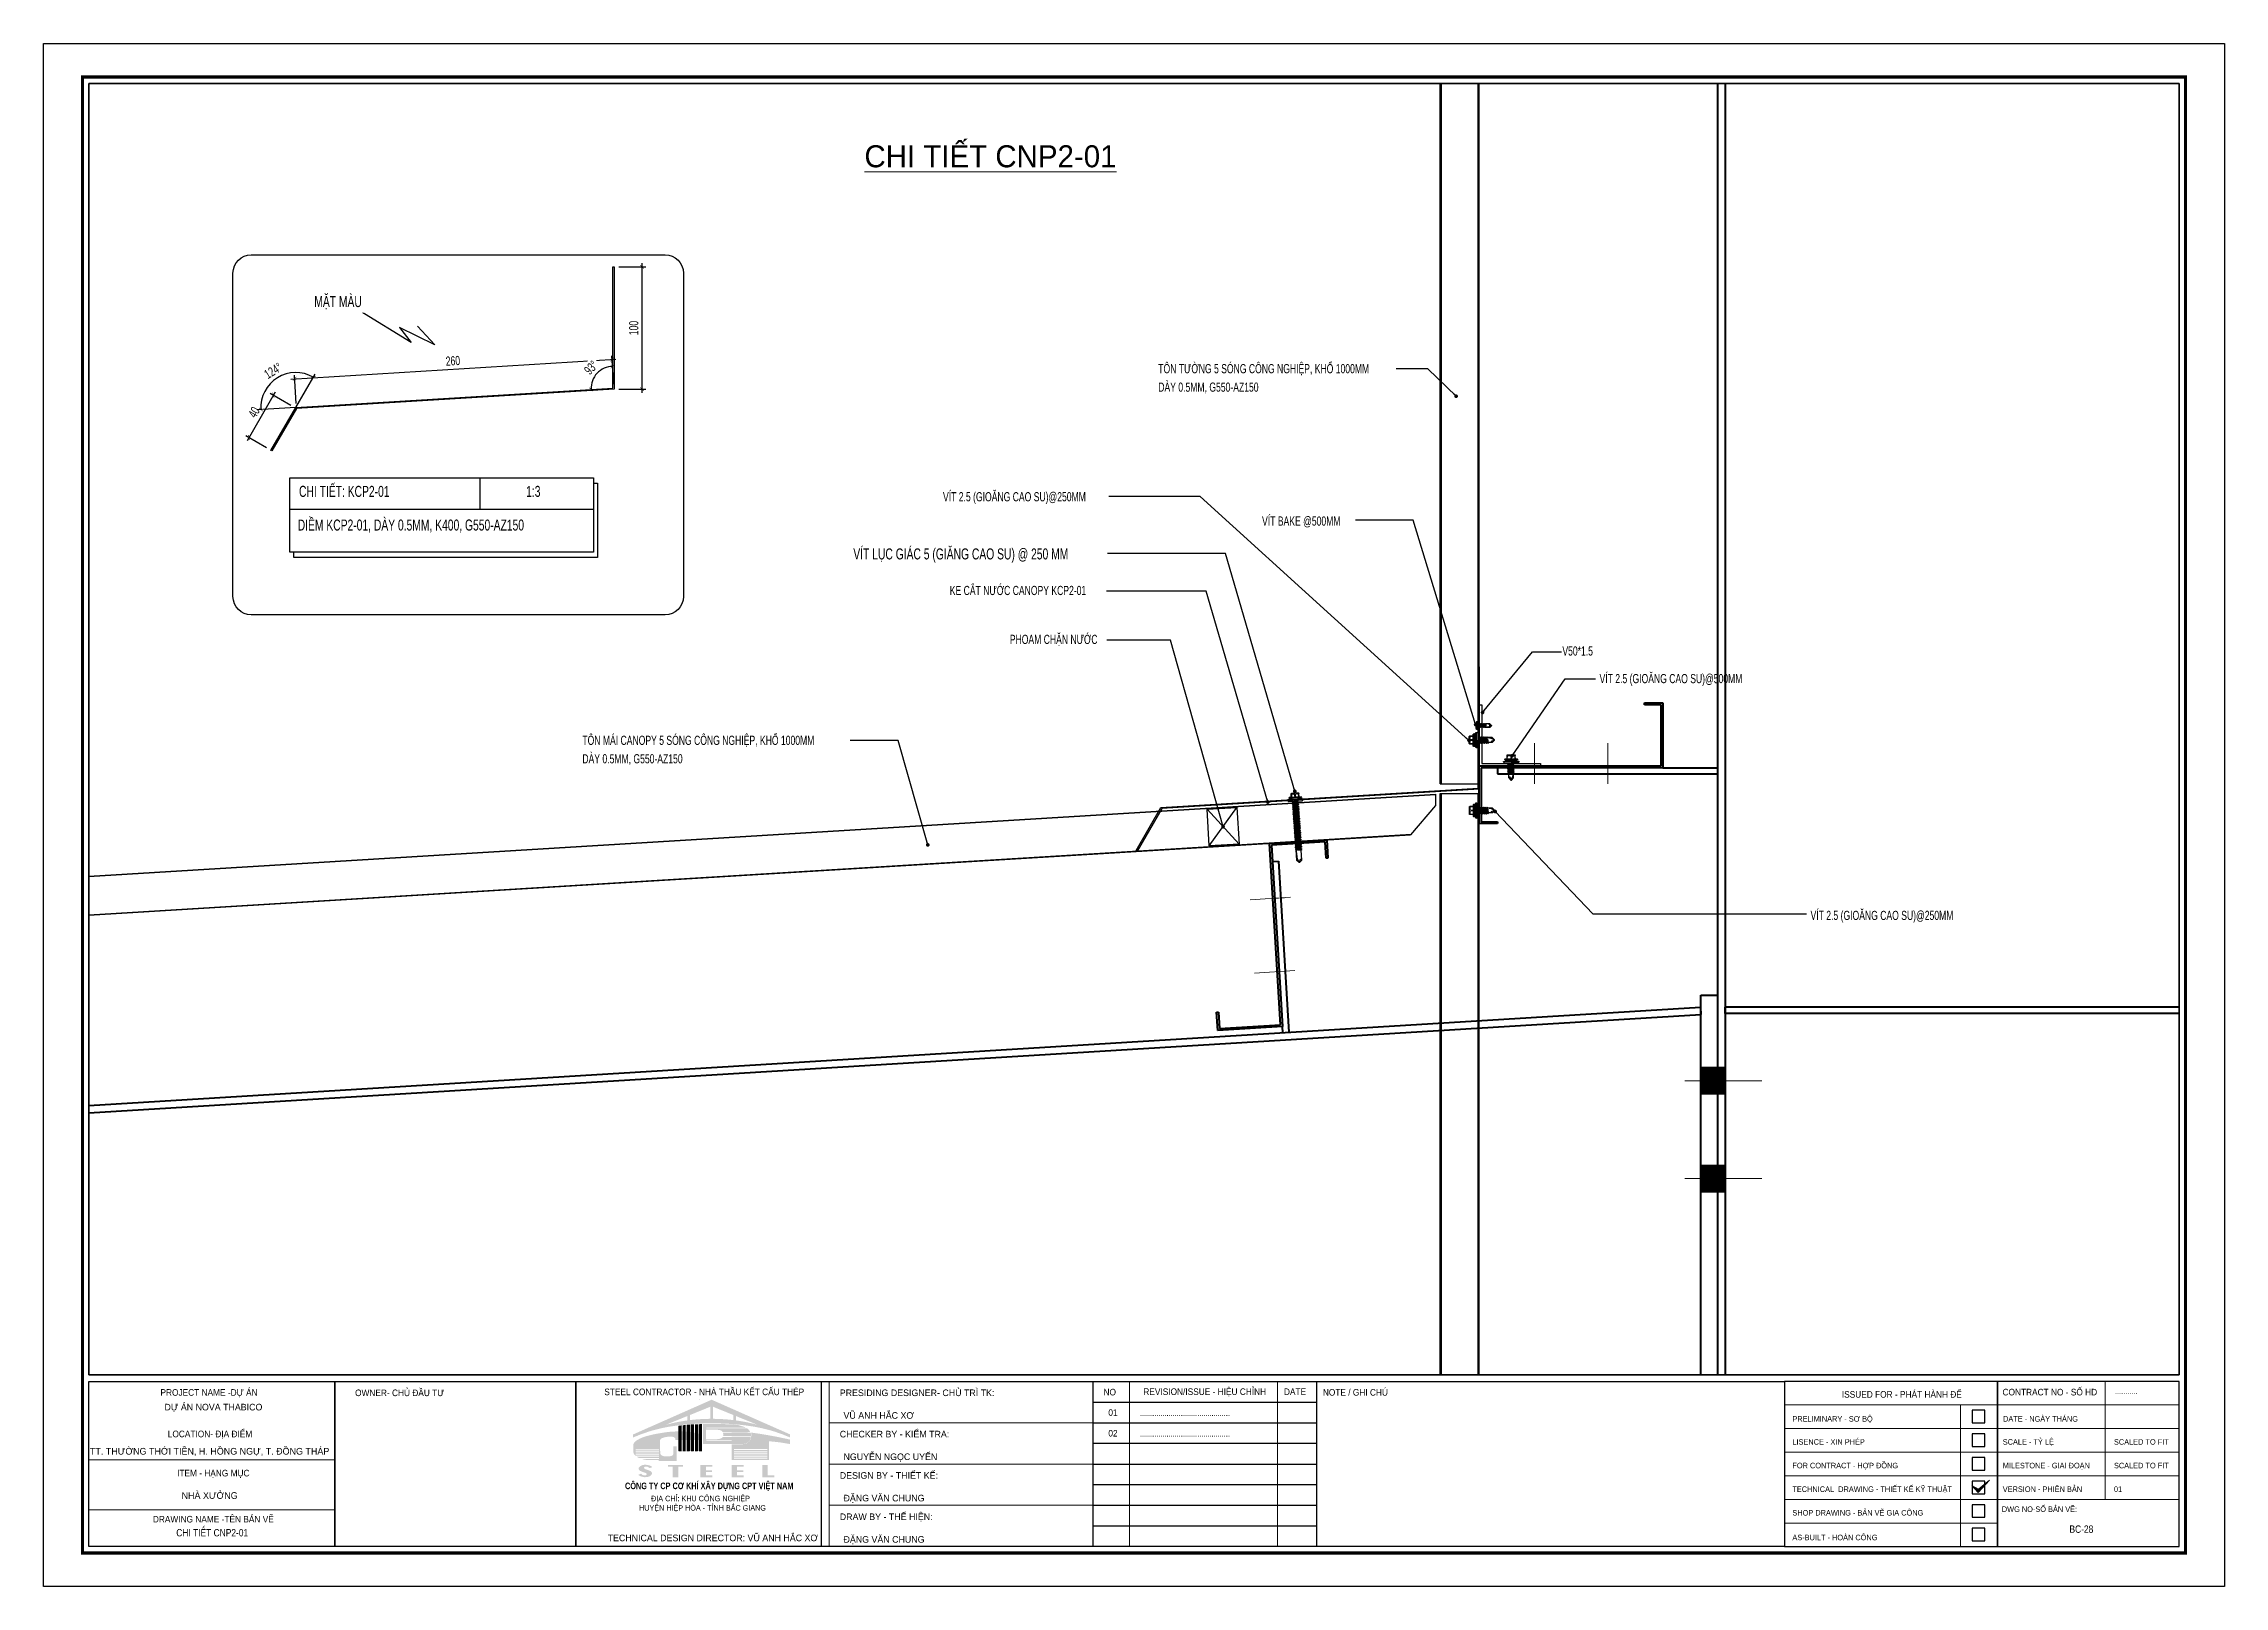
# Model space of a CAD drawing. Header units: inches. Extents: x 2 to 32666, y -5537 to 22.
# Drawn here: x 14866 to 15460, y -4545 to -4125 of the extents above; entities that cross this region are included whole.
import ezdxf
from ezdxf.enums import TextEntityAlignment as Align

# ---------------------------------------------------------------- set-up
doc = ezdxf.new("R2010")
doc.units = ezdxf.units.IN
doc.header["$MEASUREMENT"] = 0
doc.linetypes.add('DASHED2', pattern=[0.375, 0.25, -0.125])
doc.layers.get('Defpoints').update_dxf_attribs({"lineweight": 9})
for name, color, linetype in [('2', 2, 'Continuous'), ('251', 251, 'Continuous'), ('3', 3, 'Continuous'), ('4', 4, 'Continuous'), ('6', 6, 'Continuous'), ('7', 7, 'Continuous'), ('9', 9, 'Continuous'), ('BAO KHUNG', 31, 'Continuous'), ('DIM', 8, 'Continuous'), ('Fast RSQ_A2 Frame$0$Khung ten', 4, 'Continuous'), ('NET IN', 3, 'Continuous'), ('STRUCTURE', 1, 'Continuous')]:
    doc.layers.add(name, color=color, linetype=linetype)
for name, color, linetype, lineweight in [('2H-vua', 2, 'Continuous', 20), ('_TEXT', 3, 'Continuous', 13), ('DETAIL$0$S-Dim', 8, 'Continuous', 20), ('DETAIL$0$S-Hatch', 8, 'Continuous', 13), ('S-Hatch', 8, 'Continuous', 9)]:
    doc.layers.add(name, color=color, linetype=linetype, lineweight=lineweight)
doc.layers.add('Cover text', color=7, linetype='Continuous', true_color=0x52370f)
doc.styles.add('ARIAL-H', font='Vharial.ttf', dxfattribs={"width": 0.8})
doc.styles.add('ST1', font='vnshx.shx', dxfattribs={"width": 0.7})
doc.styles.add('ST1H', font='vnshxh.shx', dxfattribs={"width": 0.7})
doc.styles.add('ST3', font='VHAVANB.TTF')
doc.styles.get("Standard").update_dxf_attribs({"font": 'arial.ttf'})
doc.styles.add('style1', font='VHAVAN.TTF')
doc.styles.add('STYLE2', font='VHAVAN.TTF')
doc.styles.add('TIEU DE', font='Vharialn.ttf')
doc.dimstyles.new('15', dxfattribs={"dimtxt": 2.5, "dimasz": 1, "dimexe": 1, "dimexo": 0, "dimgap": 1, "dimtad": 1, "dimdec": 0, "dimlfac": 15, "dimzin": 0, "dimdsep": 46, "dimtxsty": 'ST1', "dimblk": 'OBLIQUE', "dimcen": 1, "dimdle": 1, "dimclrd": 8, "dimclre": 8, "dimclrt": 3, "dimadec": 0, "dimazin": 0, "dimtfac": 1, "dimtdec": 0, "dimtix": 1, "dimtmove": 1, "dimatfit": 0, "dimldrblk": 'DOT', "dimfxl": 0, "dimtolj": 1, "dimtzin": 0, "dimlwd": -1, "dimlwe": -1, "dimarcsym": 0})
doc.dimstyles.new('3', dxfattribs={"dimtxt": 2.5, "dimasz": 1, "dimexe": 1, "dimexo": 0, "dimgap": 1, "dimtad": 1, "dimdec": 0, "dimlfac": 3, "dimzin": 0, "dimdsep": 46, "dimtxsty": 'ST1', "dimblk": 'ARCHTICK', "dimcen": 1, "dimdle": 1, "dimclrd": 8, "dimclre": 8, "dimclrt": 3, "dimadec": 0, "dimazin": 0, "dimtfac": 1, "dimtdec": 0, "dimtix": 1, "dimtofl": 0, "dimtmove": 1, "dimatfit": 3, "dimldrblk": 'DOT', "dimfxl": 0.18, "dimtfill": 1, "dimtolj": 1, "dimtzin": 0, "dimlwd": -1, "dimlwe": -1, "dimarcsym": 2})

msp = doc.modelspace()

# ---------------------------------------------------------------- texts
at = {"layer": '3', "style": 'ST1H', "width": 0.7}
for s, height, p in [('t«n t\xadêng 5 sãng c«ng nghiÖp, khæ 1000mm', 2.5, (15169.3812, -4214.2617)), ('dµy 0.5mm, g550-az150', 2.5, (15169.3812, -4219.288)), ('vÝt 2.5 (gio¨ng cao su)@250mm', 2.5, (15110.7454, -4249.1305)), ('vÝt bake @500mm', 2.5, (15197.6521, -4255.7517)), ('diÒm kcp2-01, dµy 0.5mm, K400, g550-az150', 3, (14934.9771, -4257.0818)), ('ke c¾t n\xadíc canopy kcp2-01', 2.5, (15112.5944, -4274.6449)), ('phoam chÆn n\xadíc ', 2.5, (15128.9412, -4287.9609)), ('v50*1.5', 2.5, (15279.4485, -4291.1232)), ('vÝt 2.5 (gio¨ng cao su)@500mm', 2.5, (15289.5749, -4298.6323)), ('t«n m¸i canopy 5 sãng c«ng nghiÖp, khæ 1000mm', 2.5, (15012.5133, -4315.4412)), ('dµy 0.5mm, g550-az150', 2.5, (15012.5133, -4320.4675)), ('vÝt 2.5 (gio¨ng cao su)@250mm', 2.5, (15347.0428, -4363.1069))]:
    msp.add_text(s, height=height, dxfattribs=at).set_placement(p)
at = {"layer": '_TEXT', "style": 'ST3'}
msp.add_text('%%UCHI TIÕT CNP2-01', height=6, dxfattribs=at).set_placement((15089.3451, -4158.1916))

# ---------------------------------------------------------------- blocks, each defined once
blk = doc.blocks.new('DETAIL$0$MARK')
at = {"layer": 'DETAIL$0$S-Hatch', "linetype": 'Continuous'}
h = blk.add_hatch(dxfattribs=at)
h.set_pattern_fill('ANSI31', color=256, scale=50, style=0)
h.paths.add_polyline_path([(1667850, -1156933), (1667909, -1156997), (1668012, -1156885), (1667913, -1156967)])
at = {"layer": 'DETAIL$0$S-Dim', "linetype": 'Continuous'}
blk.add_lwpolyline([(1667850, -1156933), (1667909, -1156997), (1668012, -1156885), (1667913, -1156967), (1667850, -1156933)], dxfattribs=at)
blk = doc.blocks.new('logo cpt')
at = {"layer": '2H-vua', "ltscale": 2}
h = blk.add_hatch(color=1, dxfattribs=at)
h.dxf.hatch_style = 1
edge = h.paths.add_edge_path()
edge.add_line((0, 0), (-59.3, -26.2))
edge.add_spline(control_points=[(-59.3, -26.2), (-59.3, -26.2), (-59.4, -26.2), (-59.4, -26.3), (-59.4, -26.3)], knot_values=[0, 0, 0, 0, 0.090528, 0.18293, 0.18293, 0.18293, 0.18293], degree=3, periodic=0)
edge.add_line((-59.4, -26.3), (-59.4, -28.4))
edge.add_spline(control_points=[(-59.4, -28.4), (-59.4, -28.4), (-59.4, -28.5), (-59.3, -28.5), (-59.3, -28.6), (-59.2, -28.5), (-59.2, -28.5)], knot_values=[0, 0, 0, 0, 0.068206, 0.126958, 0.189177, 0.244498, 0.244498, 0.244498, 0.244498], degree=3, periodic=0)
edge.add_line((-59.2, -28.5), (-57.4, -27.7))
edge.add_line((-57.4, -27.7), (-56, -27.2))
edge.add_line((-56, -27.2), (-54.9, -26.7))
edge.add_line((-54.9, -26.7), (-53.9, -26.3))
edge.add_line((-53.9, -26.3), (-52.4, -25.8))
edge.add_line((-52.4, -25.8), (-50.2, -25))
edge.add_line((-50.2, -25), (-49, -24.6))
edge.add_line((-49, -24.6), (-48, -24.2))
edge.add_line((-48, -24.2), (-46.2, -23.7))
edge.add_line((-46.2, -23.7), (-44.7, -23.2))
edge.add_line((-44.7, -23.2), (-43, -22.8))
edge.add_spline(control_points=[(-43, -22.8), (-40.8, -22.2), (-35.1, -20.8), (-24.5, -19.2), (-12.3, -18), (-3.7, -17.9), (0, -17.8)], knot_values=[0, 0, 0, 0, 6.689632, 17.790922, 32.231173, 43.398154, 43.398154, 43.398154, 43.398154], degree=3, periodic=0)
edge.add_spline(control_points=[(0, -17.8), (3.7, -17.9), (12.3, -18), (24.5, -19.2), (35.1, -20.8), (40.8, -22.2), (43, -22.8)], knot_values=[0, 0, 0, 0, 11.166981, 25.607232, 36.708522, 43.398154, 43.398154, 43.398154, 43.398154], degree=3, periodic=0)
edge.add_line((43, -22.8), (44.7, -23.2))
edge.add_line((44.7, -23.2), (46.2, -23.7))
edge.add_line((46.2, -23.7), (48, -24.2))
edge.add_line((48, -24.2), (49, -24.6))
edge.add_line((49, -24.6), (50.2, -25))
edge.add_line((50.2, -25), (52.4, -25.8))
edge.add_line((52.4, -25.8), (53.9, -26.3))
edge.add_line((53.9, -26.3), (54.9, -26.7))
edge.add_line((54.9, -26.7), (56, -27.2))
edge.add_line((56, -27.2), (57.4, -27.7))
edge.add_line((57.4, -27.7), (59.2, -28.5))
edge.add_spline(control_points=[(59.2, -28.5), (59.2, -28.5), (59.3, -28.6), (59.3, -28.5), (59.4, -28.5), (59.4, -28.4), (59.4, -28.4)], knot_values=[0, 0, 0, 0, 0.055322, 0.11754, 0.176292, 0.244498, 0.244498, 0.244498, 0.244498], degree=3, periodic=0)
edge.add_line((59.4, -28.4), (59.4, -26.3))
edge.add_spline(control_points=[(59.4, -26.3), (59.4, -26.3), (59.4, -26.2), (59.3, -26.2), (59.3, -26.2)], knot_values=[0, 0, 0, 0, 0.092401, 0.18293, 0.18293, 0.18293, 0.18293], degree=3, periodic=0)
edge.add_line((59.3, -26.2), (0, 0))
edge = h.paths.add_edge_path(flags=16)
edge.add_line((1, -5.3), (16.5, -11.6))
edge.add_line((16.5, -11.6), (16.5, -15.4))
edge.add_spline(control_points=[(16.5, -15.4), (13.9, -15.1), (8.7, -14.6), (3.5, -14.5), (1, -14.4)], knot_values=[18.676889, 18.676889, 18.676889, 18.676889, 26.68916, 34.246708, 34.246708, 34.246708, 34.246708], degree=3, periodic=0)
edge.add_line((1, -14.4), (1, -5.3))
edge = h.paths.add_edge_path(flags=16)
edge.add_line((-1, -5.3), (-1, -14.4))
edge.add_spline(control_points=[(-1, -14.4), (-3.5, -14.5), (-8.7, -14.6), (-13.9, -15.1), (-16.5, -15.4)], knot_values=[18.676889, 18.676889, 18.676889, 18.676889, 26.234437, 34.246708, 34.246708, 34.246708, 34.246708], degree=3, periodic=0)
edge.add_line((-16.5, -15.4), (-16.5, -11.6))
edge.add_line((-16.5, -11.6), (-1, -5.3))
edge = h.paths.add_edge_path(flags=16)
edge.add_line((18.5, -12.4), (34.8, -19))
edge.add_spline(control_points=[(34.8, -19), (32.4, -18.4), (27, -17), (21.5, -16.1), (18.5, -15.7)], knot_values=[0, 0, 0, 0, 7.661393, 16.695244, 16.695244, 16.695244, 16.695244], degree=3, periodic=0)
edge.add_line((18.5, -15.7), (18.5, -12.4))
edge = h.paths.add_edge_path(flags=16)
edge.add_line((-18.5, -12.4), (-18.5, -15.7))
edge.add_spline(control_points=[(-18.5, -15.7), (-21.5, -16.1), (-27, -17), (-32.4, -18.4), (-34.8, -19)], knot_values=[0, 0, 0, 0, 9.033851, 16.695244, 16.695244, 16.695244, 16.695244], degree=3, periodic=0)
edge.add_line((-34.8, -19), (-18.5, -12.4))
at = {"layer": '2H-vua', "ltscale": 2, "true_color": 0x0000bd}
h = blk.add_hatch(color=172, dxfattribs=at)
h.dxf.hatch_style = 1
edge = h.paths.add_edge_path()
edge.add_line((-26.5, -35.3), (-29, -35.3))
edge.add_line((-29, -35.3), (-29, -39.8))
edge.add_spline(control_points=[(-29, -39.8), (-29, -40.1), (-29, -40.5), (-29.1, -41.2), (-29.3, -41.8), (-29.8, -42.3), (-30.5, -42.5), (-31.2, -42.7), (-31.9, -42.7), (-32.8, -42.8), (-33.8, -42.9), (-34.9, -42.9), (-35.9, -42.8), (-36.8, -42.6), (-37.5, -42.3), (-38.1, -41.9), (-38.5, -41.4), (-38.8, -40.9), (-38.8, -40.5), (-38.8, -40.3), (-38.9, -40.2)], knot_values=[0, 0, 0, 0, 0.679106, 1.416411, 1.991685, 2.486653, 3.449332, 4.04487, 4.779635, 5.6579, 6.651397, 7.82701, 9.009902, 9.65126, 10.433258, 11.240547, 11.77736, 12.501996, 12.886685, 13.084173, 13.084173, 13.084173, 13.084173], degree=3, periodic=0)
edge.add_line((-38.9, -40.2), (-39.2, -31.8))
edge.add_spline(control_points=[(-39.2, -31.8), (-39.2, -31.6), (-39.2, -31.3), (-39.1, -30.8), (-39, -30.5), (-38.7, -29.8), (-37.7, -29.1), (-35.9, -28.4), (-33.9, -28.1), (-32, -27.9), (-30.8, -27.9), (-29.8, -28), (-29.2, -28.1), (-28.6, -28.2), (-28.2, -28.6), (-27.8, -28.8), (-27.6, -29.2), (-27.4, -29.5), (-27.4, -29.8), (-27.4, -30.1), (-27.5, -30.3), (-27.5, -30.4)], knot_values=[0, 0, 0, 0, 0.639974, 0.927001, 1.315485, 1.784934, 3.04414, 4.896322, 7.542101, 8.98199, 10.633425, 11.259738, 11.786572, 12.490614, 12.976547, 13.417104, 13.795301, 14.182315, 14.521901, 14.772084, 15.08434, 15.08434, 15.08434, 15.08434], degree=3, periodic=0)
edge.add_line((-27.5, -30.4), (-25.1, -30.4))
edge.add_spline(control_points=[(-25.1, -30.4), (-25.1, -28.2), (-25.1, -26.1), (-25.1, -24)], knot_values=[1.660641, 1.660641, 1.660641, 1.660641, 2.000673, 2.000673, 2.000673, 2.000673], weights=[1, 1, 1, 1], degree=3, periodic=0)
edge.add_spline(control_points=[(-25.1, -24), (-25.9, -24), (-28.9, -24), (-33.6, -24.4), (-40.9, -25.6), (-48.3, -27), (-54.8, -29.4), (-57.8, -31.5), (-58.7, -32.6), (-58.9, -32.9)], knot_values=[0, 0, 0, 0, 2.488239, 8.970845, 14.111923, 24.664854, 31.502662, 34.620973, 35.647344, 35.647344, 35.647344, 35.647344], degree=3, periodic=0)
edge.add_spline(control_points=[(-58.9, -32.9), (-59, -33.1), (-59.1, -33.4), (-59.2, -33.8), (-59.2, -33.9)], knot_values=[0, 0, 0, 0, 0.649396, 1.111903, 1.111903, 1.111903, 1.111903], degree=3, periodic=0)
edge.add_line((-59.2, -33.9), (-59.2, -39.7))
edge.add_spline(control_points=[(-59.2, -39.7), (-59.1, -40.2), (-58.8, -41.3), (-57.9, -42), (-57.5, -42.3)], knot_values=[0, 0, 0, 0, 1.615996, 3.213839, 3.213839, 3.213839, 3.213839], degree=3, periodic=0)
edge.add_line((-57.5, -42.3), (-39.9, -42.3))
edge.add_line((-39.9, -42.3), (-39.9, -43.1))
edge.add_line((-39.9, -43.1), (-56.6, -43.1))
edge.add_spline(control_points=[(-56.6, -43.1), (-56.1, -43.5), (-55.6, -43.8), (-55, -44)], knot_values=[4.464767, 4.464767, 4.464767, 4.464767, 6.233584, 6.233584, 6.233584, 6.233584], degree=3, periodic=0)
edge.add_line((-55, -44), (-39.9, -44))
edge.add_line((-39.9, -44), (-39.9, -44.8))
edge.add_line((-39.9, -44.8), (-52.7, -44.8))
edge.add_spline(control_points=[(-52.7, -44.8), (-52.1, -45), (-50.8, -45.4), (-49.5, -45.5), (-48.8, -45.6)], knot_values=[0, 0, 0, 0, 1.969376, 3.947208, 3.947208, 3.947208, 3.947208], degree=3, periodic=0)
edge.add_line((-48.8, -45.6), (-40, -45.6))
edge.add_line((-40, -45.6), (-40, -46.3))
edge.add_line((-40, -46.3), (-26.5, -46.3))
edge.add_line((-26.5, -46.3), (-26.5, -35.3))
h.paths.add_polyline_path([(-39.9, -41.5), (-57.6, -41.5), (-57.6, -40.7), (-39.9, -40.7)], flags=16)
h.paths.add_polyline_path([(-39.9, -39.9), (-57.6, -39.9), (-57.6, -39.1), (-39.9, -39.1)], flags=16)
h.paths.add_polyline_path([(-39.9, -38.2), (-57.6, -38.2), (-57.6, -37.4), (-39.9, -37.4)], flags=16)
edge = h.paths.add_edge_path()
edge.add_spline(control_points=[(-22, -30.4), (-22, -28.3), (-22, -26.2), (-22, -24)], knot_values=[1.658755, 1.658755, 1.658755, 1.658755, 1.987897, 1.987897, 1.987897, 1.987897], weights=[1, 1, 1, 1], degree=3, periodic=0)
edge.add_spline(control_points=[(-22, -24), (-22.1, -24), (-22.4, -24), (-22.6, -24), (-22.7, -24)], knot_values=[38.051452, 38.051452, 38.051452, 38.051452, 38.385889, 38.719297, 38.719297, 38.719297, 38.719297], degree=3, periodic=0)
edge.add_spline(control_points=[(-22.7, -24), (-22.7, -26.1), (-22.7, -28.3), (-22.7, -30.4)], knot_values=[0.65234, 0.65234, 0.65234, 0.65234, 0.984869, 0.984869, 0.984869, 0.984869], weights=[1, 1, 1, 1], degree=3, periodic=0)
edge.add_line((-22.7, -30.4), (-22, -30.4))
edge = h.paths.add_edge_path()
edge.add_spline(control_points=[(-18.9, -27.3), (-18.9, -26.3), (-18.9, -25.2), (-18.9, -24.2)], knot_values=[1.815146, 1.815146, 1.815146, 1.815146, 1.972104, 1.972104, 1.972104, 1.972104], weights=[1, 1, 1, 1], degree=3, periodic=0)
edge.add_spline(control_points=[(-18.9, -24.2), (-19.2, -24.2), (-19.4, -24.1), (-19.6, -24.1)], knot_values=[41.123651, 41.123651, 41.123651, 41.123651, 41.826885, 41.826885, 41.826885, 41.826885], degree=3, periodic=0)
edge.add_spline(control_points=[(-19.6, -24.1), (-19.6, -26.2), (-19.6, -28.3), (-19.6, -30.4)], knot_values=[0.650819, 0.650819, 0.650819, 0.650819, 0.970014, 0.970014, 0.970014, 0.970014], weights=[1, 1, 1, 1], degree=3, periodic=0)
edge.add_line((-19.6, -30.4), (-18.9, -30.4))
edge.add_spline(control_points=[(-18.9, -30.4), (-18.9, -29.4), (-18.9, -28.3), (-18.9, -27.3)], knot_values=[1.657232, 1.657232, 1.657232, 1.657232, 1.815146, 1.815146, 1.815146, 1.815146], weights=[1, 1, 1, 1], degree=3, periodic=0)
edge = h.paths.add_edge_path()
edge.add_spline(control_points=[(-15.8, -27.5), (-15.8, -26.5), (-15.8, -25.5), (-15.8, -24.5)], knot_values=[1.804407, 1.804407, 1.804407, 1.804407, 1.950128, 1.950128, 1.950128, 1.950128], weights=[1, 1, 1, 1], degree=3, periodic=0)
edge.add_spline(control_points=[(-15.8, -24.5), (-15.9, -24.5), (-15.9, -24.5), (-15.9, -24.5)], knot_values=[44.85263, 44.85263, 44.85263, 44.85263, 44.946366, 44.946366, 44.946366, 44.946366], degree=3, periodic=0)
edge.add_spline(control_points=[(-15.9, -24.5), (-15.9, -24.5), (-16.1, -24.5), (-16.3, -24.4), (-16.5, -24.4)], knot_values=[44.245123, 44.245123, 44.245123, 44.245123, 44.297839, 44.85263, 44.85263, 44.85263, 44.85263], degree=3, periodic=0)
edge.add_spline(control_points=[(-16.5, -24.4), (-16.5, -24.7), (-16.5, -25), (-16.5, -25.3)], knot_values=[0.905266, 0.905266, 0.905266, 0.905266, 0.949016, 0.949016, 0.949016, 0.949016], weights=[1, 1, 1, 1], degree=3, periodic=0)
edge.add_spline(control_points=[(-16.5, -25.3), (-16.5, -27), (-16.5, -28.7), (-16.5, -30.4)], knot_values=[0.6495, 0.6495, 0.6495, 0.6495, 0.905266, 0.905266, 0.905266, 0.905266], weights=[1, 1, 1, 1], degree=3, periodic=0)
edge.add_line((-16.5, -30.4), (-15.8, -30.4))
edge.add_spline(control_points=[(-15.8, -30.4), (-15.8, -29.9), (-15.8, -29.5), (-15.8, -29.1)], knot_values=[1.656067, 1.656067, 1.656067, 1.656067, 1.723738, 1.723738, 1.723738, 1.723738], weights=[1, 1, 1, 1], degree=3, periodic=0)
edge.add_spline(control_points=[(-15.8, -29.1), (-15.8, -28.5), (-15.8, -28), (-15.8, -27.5)], knot_values=[1.723738, 1.723738, 1.723738, 1.723738, 1.804404, 1.804404, 1.804404, 1.804404], weights=[1, 1, 1, 1], degree=3, periodic=0)
edge.add_spline(control_points=[(-15.8, -27.5), (-15.8, -27.5), (-15.8, -27.5), (-15.8, -27.5)], knot_values=[1.804404, 1.804404, 1.804404, 1.804404, 1.804407, 1.804407, 1.804407, 1.804407], weights=[1, 1, 1, 1], degree=3, periodic=0)
edge = h.paths.add_edge_path()
edge.add_spline(control_points=[(-12.7, -28), (-12.7, -27), (-12.7, -26.1), (-12.7, -25.1)], knot_values=[1.776179, 1.776179, 1.776179, 1.776179, 1.920589, 1.920589, 1.920589, 1.920589], weights=[1, 1, 1, 1], degree=3, periodic=0)
edge.add_spline(control_points=[(-12.7, -25.1), (-13, -25), (-13.2, -25), (-13.4, -24.9)], knot_values=[47.389322, 47.389322, 47.389322, 47.389322, 48.075391, 48.075391, 48.075391, 48.075391], degree=3, periodic=0)
edge.add_spline(control_points=[(-13.4, -24.9), (-13.4, -24.9), (-13.4, -24.9), (-13.4, -24.9)], knot_values=[47.389171, 47.389171, 47.389171, 47.389171, 47.389322, 47.389322, 47.389322, 47.389322], degree=3, periodic=0)
edge.add_spline(control_points=[(-13.4, -24.9), (-13.4, -25.4), (-13.4, -25.8), (-13.4, -26.3)], knot_values=[0.854166, 0.854166, 0.854166, 0.854166, 0.920674, 0.920674, 0.920674, 0.920674], weights=[1, 1, 1, 1], degree=3, periodic=0)
edge.add_spline(control_points=[(-13.4, -26.3), (-13.4, -26.6), (-13.4, -26.8), (-13.4, -27.1)], knot_values=[0.813011, 0.813011, 0.813011, 0.813011, 0.854166, 0.854166, 0.854166, 0.854166], weights=[1, 1, 1, 1], degree=3, periodic=0)
edge.add_spline(control_points=[(-13.4, -27.1), (-13.4, -27.3), (-13.4, -27.5), (-13.4, -27.7)], knot_values=[0.785786, 0.785786, 0.785786, 0.785786, 0.813011, 0.813011, 0.813011, 0.813011], weights=[1, 1, 1, 1], degree=3, periodic=0)
edge.add_spline(control_points=[(-13.4, -27.7), (-13.4, -28.6), (-13.4, -29.5), (-13.4, -30.4)], knot_values=[0.649905, 0.649905, 0.649905, 0.649905, 0.785786, 0.785786, 0.785786, 0.785786], weights=[1, 1, 1, 1], degree=3, periodic=0)
edge.add_spline(control_points=[(-13.4, -30.4), (-13.4, -30.4), (-13.4, -30.4), (-13.4, -30.4)], knot_values=[0.648777, 0.648777, 0.648777, 0.648777, 0.649905, 0.649905, 0.649905, 0.649905], weights=[1, 1, 1, 1], degree=3, periodic=0)
edge.add_line((-13.4, -30.4), (-12.7, -30.4))
edge.add_spline(control_points=[(-12.7, -30.4), (-12.7, -30), (-12.7, -29.7), (-12.7, -29.3)], knot_values=[1.655439, 1.655439, 1.655439, 1.655439, 1.710581, 1.710581, 1.710581, 1.710581], weights=[1, 1, 1, 1], degree=3, periodic=0)
edge.add_spline(control_points=[(-12.7, -29.3), (-12.7, -29), (-12.7, -28.8), (-12.7, -28.5)], knot_values=[1.710581, 1.710581, 1.710581, 1.710581, 1.752409, 1.752409, 1.752409, 1.752409], weights=[1, 1, 1, 1], degree=3, periodic=0)
edge.add_spline(control_points=[(-12.7, -28.5), (-12.7, -28.3), (-12.7, -28.2), (-12.7, -28)], knot_values=[1.752409, 1.752409, 1.752409, 1.752409, 1.776179, 1.776179, 1.776179, 1.776179], weights=[1, 1, 1, 1], degree=3, periodic=0)
edge = h.paths.add_edge_path()
edge.add_spline(control_points=[(-9.7, -25.8), (-9.8, -25.8), (-10, -25.7), (-10.2, -25.6), (-10.3, -25.6)], knot_values=[0, 0, 0, 0, 0.271115, 0.703489, 0.703489, 0.703489, 0.703489], degree=3, periodic=0)
edge.add_spline(control_points=[(-10.3, -25.6), (-10.3, -25.8), (-10.3, -26), (-10.3, -26.3)], knot_values=[0.854515, 0.854515, 0.854515, 0.854515, 0.88662, 0.88662, 0.88662, 0.88662], weights=[1, 1, 1, 1], degree=3, periodic=0)
edge.add_spline(control_points=[(-10.3, -26.3), (-10.3, -26.3), (-10.3, -26.3), (-10.3, -26.4)], knot_values=[0.848481, 0.848481, 0.848481, 0.848481, 0.854515, 0.854515, 0.854515, 0.854515], weights=[1, 1, 1, 1], degree=3, periodic=0)
edge.add_spline(control_points=[(-10.3, -26.4), (-10.3, -26.7), (-10.3, -27.1), (-10.3, -27.5)], knot_values=[0.794629, 0.794629, 0.794629, 0.794629, 0.848481, 0.848481, 0.848481, 0.848481], weights=[1, 1, 1, 1], degree=3, periodic=0)
edge.add_spline(control_points=[(-10.3, -27.5), (-10.3, -28.5), (-10.3, -29.4), (-10.3, -30.4)], knot_values=[0.64839, 0.64839, 0.64839, 0.64839, 0.794629, 0.794629, 0.794629, 0.794629], weights=[1, 1, 1, 1], degree=3, periodic=0)
edge.add_line((-10.3, -30.4), (-9.7, -30.4))
edge.add_spline(control_points=[(-9.7, -30.4), (-9.7, -30.3), (-9.7, -30.2), (-9.7, -30.1)], knot_values=[1.654916, 1.654916, 1.654916, 1.654916, 1.670697, 1.670697, 1.670697, 1.670697], weights=[1, 1, 1, 1], degree=3, periodic=0)
edge.add_spline(control_points=[(-9.7, -30.1), (-9.7, -29.3), (-9.7, -28.6), (-9.7, -27.8)], knot_values=[1.670697, 1.670697, 1.670697, 1.670697, 1.782814, 1.782814, 1.782814, 1.782814], weights=[1, 1, 1, 1], degree=3, periodic=0)
edge.add_spline(control_points=[(-9.7, -27.8), (-9.7, -27.2), (-9.7, -26.5), (-9.7, -25.8)], knot_values=[1.782814, 1.782814, 1.782814, 1.782814, 1.882275, 1.882275, 1.882275, 1.882275], weights=[1, 1, 1, 1], degree=3, periodic=0)
at = {"layer": '2H-vua', "ltscale": 2}
h = blk.add_hatch(color=1, dxfattribs=at)
h.dxf.hatch_style = 1
edge = h.paths.add_edge_path()
edge.add_spline(control_points=[(-22.7, -30.4), (-22.7, -28.3), (-22.7, -26.1), (-22.7, -24)], knot_values=[0.65234, 0.65234, 0.65234, 0.65234, 0.984869, 0.984869, 0.984869, 0.984869], weights=[1, 1, 1, 1], degree=3, periodic=0)
edge.add_spline(control_points=[(-22.7, -24), (-22.7, -22.5), (-22.7, -21), (-22.7, -19.5)], knot_values=[0.984869, 0.984869, 0.984869, 0.984869, 1.216541, 1.216541, 1.216541, 1.216541], weights=[1, 1, 1, 1], degree=3, periodic=0)
edge.add_spline(control_points=[(-22.7, -19.5), (-22.7, -19.5), (-22.7, -19.5), (-22.7, -19.5), (-22.8, -19.4), (-22.8, -19.4), (-22.8, -19.4), (-22.8, -19.4)], knot_values=[1.216541, 1.216541, 1.216541, 1.216541, 1.259596, 1.296989, 1.345872, 1.376028, 1.41378, 1.41378, 1.41378, 1.41378], weights=[1, 1, 1, 1, 1, 1, 1, 1], degree=3, periodic=0)
edge.add_line((-22.8, -19.4), (-25, -19.7))
edge.add_spline(control_points=[(-25, -19.7), (-25, -19.7), (-25, -19.8), (-25.1, -19.8), (-25.1, -19.8), (-25.1, -19.9), (-25.1, -19.9)], knot_values=[2.217254, 2.217254, 2.217254, 2.217254, 2.274562, 2.326082, 2.37697, 2.409598, 2.409598, 2.409598, 2.409598], weights=[1, 1, 1, 1, 1, 1, 1], degree=3, periodic=0)
edge.add_spline(control_points=[(-25.1, -19.9), (-25.1, -21.2), (-25.1, -22.6), (-25.1, -24)], knot_values=[2.000673, 2.000673, 2.000673, 2.000673, 2.217254, 2.217254, 2.217254, 2.217254], weights=[1, 1, 1, 1], degree=3, periodic=0)
edge.add_spline(control_points=[(-25.1, -24), (-25.1, -26.1), (-25.1, -28.2), (-25.1, -30.4)], knot_values=[1.660641, 1.660641, 1.660641, 1.660641, 2.000673, 2.000673, 2.000673, 2.000673], weights=[1, 1, 1, 1], degree=3, periodic=0)
edge.add_spline(control_points=[(-25.1, -30.4), (-25.1, -33.2), (-25.1, -36), (-25.1, -38.8)], knot_values=[1.217254, 1.217254, 1.217254, 1.217254, 1.660641, 1.660641, 1.660641, 1.660641], weights=[1, 1, 1, 1], degree=3, periodic=0)
edge.add_spline(control_points=[(-25.1, -38.8), (-25.1, -38.8), (-25.1, -38.8), (-25, -38.9), (-25, -38.9), (-25, -38.9)], knot_values=[1, 1, 1, 1, 1.073403, 1.153898, 1.217254, 1.217254, 1.217254, 1.217254], weights=[1, 1, 1, 1, 1, 1], degree=3, periodic=0)
edge.add_spline(control_points=[(-25, -38.9), (-24.3, -38.9), (-23.5, -38.9), (-22.8, -38.9)], knot_values=[0, 0, 0, 0, 1, 1, 1, 1], weights=[1, 1, 1, 1], degree=3, periodic=0)
edge.add_spline(control_points=[(-22.8, -38.9), (-22.8, -38.9), (-22.8, -38.9), (-22.7, -38.8), (-22.7, -38.8), (-22.7, -38.8)], knot_values=[0, 0, 0, 0, 0.063356, 0.156751, 0.216541, 0.216541, 0.216541, 0.216541], weights=[1, 1, 1, 1, 1, 1], degree=3, periodic=0)
edge.add_spline(control_points=[(-22.7, -38.8), (-22.7, -36), (-22.7, -33.2), (-22.7, -30.4)], knot_values=[0.216541, 0.216541, 0.216541, 0.216541, 0.65234, 0.65234, 0.65234, 0.65234], weights=[1, 1, 1, 1], degree=3, periodic=0)
edge = h.paths.add_edge_path()
edge.add_spline(control_points=[(-19.6, -30.4), (-19.6, -28.3), (-19.6, -26.2), (-19.6, -24.1)], knot_values=[0.650819, 0.650819, 0.650819, 0.650819, 0.970014, 0.970014, 0.970014, 0.970014], weights=[1, 1, 1, 1], degree=3, periodic=0)
edge.add_spline(control_points=[(-19.6, -24.1), (-19.6, -22.5), (-19.6, -20.9), (-19.6, -19.2)], knot_values=[0.970014, 0.970014, 0.970014, 0.970014, 1.216541, 1.216541, 1.216541, 1.216541], weights=[1, 1, 1, 1], degree=3, periodic=0)
edge.add_spline(control_points=[(-19.6, -19.2), (-19.6, -19.2), (-19.6, -19.1), (-19.7, -19.1), (-19.7, -19.1), (-19.7, -19.1), (-19.8, -19.1), (-19.8, -19.1)], knot_values=[1.216541, 1.216541, 1.216541, 1.216541, 1.259596, 1.296989, 1.345872, 1.376028, 1.41378, 1.41378, 1.41378, 1.41378], weights=[1, 1, 1, 1, 1, 1, 1, 1], degree=3, periodic=0)
edge.add_line((-19.8, -19.1), (-21.9, -19.3))
edge.add_spline(control_points=[(-21.9, -19.3), (-21.9, -19.3), (-22, -19.3), (-22, -19.4), (-22, -19.4), (-22, -19.4), (-22, -19.5)], knot_values=[2.217254, 2.217254, 2.217254, 2.217254, 2.274562, 2.326082, 2.37697, 2.409598, 2.409598, 2.409598, 2.409598], weights=[1, 1, 1, 1, 1, 1, 1], degree=3, periodic=0)
edge.add_spline(control_points=[(-22, -19.5), (-22, -21), (-22, -22.5), (-22, -24)], knot_values=[1.987897, 1.987897, 1.987897, 1.987897, 2.217254, 2.217254, 2.217254, 2.217254], weights=[1, 1, 1, 1], degree=3, periodic=0)
edge.add_spline(control_points=[(-22, -24), (-22, -26.2), (-22, -28.3), (-22, -30.4)], knot_values=[1.658755, 1.658755, 1.658755, 1.658755, 1.987897, 1.987897, 1.987897, 1.987897], weights=[1, 1, 1, 1], degree=3, periodic=0)
edge.add_spline(control_points=[(-22, -30.4), (-22, -33.2), (-22, -36), (-22, -38.8)], knot_values=[1.217254, 1.217254, 1.217254, 1.217254, 1.658755, 1.658755, 1.658755, 1.658755], weights=[1, 1, 1, 1], degree=3, periodic=0)
edge.add_spline(control_points=[(-22, -38.8), (-22, -38.8), (-22, -38.8), (-22, -38.9), (-21.9, -38.9), (-21.9, -38.9)], knot_values=[1, 1, 1, 1, 1.073403, 1.153898, 1.217254, 1.217254, 1.217254, 1.217254], weights=[1, 1, 1, 1, 1, 1], degree=3, periodic=0)
edge.add_spline(control_points=[(-21.9, -38.9), (-21.2, -38.9), (-20.5, -38.9), (-19.8, -38.9)], knot_values=[0, 0, 0, 0, 1, 1, 1, 1], weights=[1, 1, 1, 1], degree=3, periodic=0)
edge.add_spline(control_points=[(-19.8, -38.9), (-19.7, -38.9), (-19.7, -38.9), (-19.6, -38.8), (-19.6, -38.8), (-19.6, -38.8)], knot_values=[0, 0, 0, 0, 0.063356, 0.156751, 0.216541, 0.216541, 0.216541, 0.216541], weights=[1, 1, 1, 1, 1, 1], degree=3, periodic=0)
edge.add_spline(control_points=[(-19.6, -38.8), (-19.6, -36), (-19.6, -33.2), (-19.6, -30.4)], knot_values=[0.216541, 0.216541, 0.216541, 0.216541, 0.650819, 0.650819, 0.650819, 0.650819], weights=[1, 1, 1, 1], degree=3, periodic=0)
edge = h.paths.add_edge_path()
edge.add_spline(control_points=[(-16.5, -30.4), (-16.5, -28.4), (-16.5, -26.4), (-16.5, -24.4)], knot_values=[0.6495, 0.6495, 0.6495, 0.6495, 0.949016, 0.949016, 0.949016, 0.949016], weights=[1, 1, 1, 1], degree=3, periodic=0)
edge.add_spline(control_points=[(-16.5, -24.4), (-16.5, -22.6), (-16.5, -20.8), (-16.5, -18.9)], knot_values=[0.949016, 0.949016, 0.949016, 0.949016, 1.216541, 1.216541, 1.216541, 1.216541], weights=[1, 1, 1, 1], degree=3, periodic=0)
edge.add_spline(control_points=[(-16.5, -18.9), (-16.5, -18.9), (-16.5, -18.8), (-16.6, -18.8), (-16.6, -18.8), (-16.6, -18.8), (-16.7, -18.8), (-16.7, -18.8)], knot_values=[1.216541, 1.216541, 1.216541, 1.216541, 1.259596, 1.296989, 1.345872, 1.376028, 1.41378, 1.41378, 1.41378, 1.41378], weights=[1, 1, 1, 1, 1, 1, 1, 1], degree=3, periodic=0)
edge.add_line((-16.7, -18.8), (-18.8, -19))
edge.add_spline(control_points=[(-18.8, -19), (-18.8, -19), (-18.9, -19), (-18.9, -19), (-18.9, -19.1), (-18.9, -19.1), (-18.9, -19.1)], knot_values=[2.217254, 2.217254, 2.217254, 2.217254, 2.274562, 2.326082, 2.37697, 2.409598, 2.409598, 2.409598, 2.409598], weights=[1, 1, 1, 1, 1, 1, 1], degree=3, periodic=0)
edge.add_spline(control_points=[(-18.9, -19.1), (-18.9, -20.8), (-18.9, -22.5), (-18.9, -24.2)], knot_values=[1.972104, 1.972104, 1.972104, 1.972104, 2.217254, 2.217254, 2.217254, 2.217254], weights=[1, 1, 1, 1], degree=3, periodic=0)
edge.add_spline(control_points=[(-18.9, -24.2), (-18.9, -26.3), (-18.9, -28.4), (-18.9, -30.4)], knot_values=[1.657232, 1.657232, 1.657232, 1.657232, 1.972104, 1.972104, 1.972104, 1.972104], weights=[1, 1, 1, 1], degree=3, periodic=0)
edge.add_spline(control_points=[(-18.9, -30.4), (-18.9, -33.2), (-18.9, -36), (-18.9, -38.8)], knot_values=[1.217254, 1.217254, 1.217254, 1.217254, 1.657232, 1.657232, 1.657232, 1.657232], weights=[1, 1, 1, 1], degree=3, periodic=0)
edge.add_spline(control_points=[(-18.9, -38.8), (-18.9, -38.8), (-18.9, -38.8), (-18.8, -38.9), (-18.8, -38.9), (-18.8, -38.9)], knot_values=[1, 1, 1, 1, 1.073403, 1.153898, 1.217254, 1.217254, 1.217254, 1.217254], weights=[1, 1, 1, 1, 1, 1], degree=3, periodic=0)
edge.add_spline(control_points=[(-18.8, -38.9), (-18.1, -38.9), (-17.4, -38.9), (-16.6, -38.9)], knot_values=[0, 0, 0, 0, 1, 1, 1, 1], weights=[1, 1, 1, 1], degree=3, periodic=0)
edge.add_spline(control_points=[(-16.6, -38.9), (-16.6, -38.9), (-16.6, -38.9), (-16.5, -38.8), (-16.5, -38.8), (-16.5, -38.8)], knot_values=[0, 0, 0, 0, 0.063356, 0.156751, 0.216541, 0.216541, 0.216541, 0.216541], weights=[1, 1, 1, 1, 1, 1], degree=3, periodic=0)
edge.add_spline(control_points=[(-16.5, -38.8), (-16.5, -36), (-16.5, -33.2), (-16.5, -30.4)], knot_values=[0.216541, 0.216541, 0.216541, 0.216541, 0.6495, 0.6495, 0.6495, 0.6495], weights=[1, 1, 1, 1], degree=3, periodic=0)
edge = h.paths.add_edge_path()
edge.add_spline(control_points=[(-13.4, -30.4), (-13.4, -26.7), (-13.4, -22.8), (-13.4, -18.7)], knot_values=[0.648777, 0.648777, 0.648777, 0.648777, 1.216541, 1.216541, 1.216541, 1.216541], weights=[1, 1, 1, 1], degree=3, periodic=0)
edge.add_spline(control_points=[(-13.4, -18.7), (-13.4, -18.7), (-13.4, -18.7), (-13.5, -18.6), (-13.5, -18.6), (-13.5, -18.6), (-13.5, -18.6), (-13.6, -18.6)], knot_values=[1.216541, 1.216541, 1.216541, 1.216541, 1.259596, 1.296989, 1.345872, 1.376028, 1.41378, 1.41378, 1.41378, 1.41378], weights=[1, 1, 1, 1, 1, 1, 1, 1], degree=3, periodic=0)
edge.add_line((-13.6, -18.6), (-15.7, -18.7))
edge.add_spline(control_points=[(-15.7, -18.7), (-15.7, -18.7), (-15.8, -18.7), (-15.8, -18.8), (-15.8, -18.8), (-15.8, -18.8), (-15.8, -18.9)], knot_values=[2.217254, 2.217254, 2.217254, 2.217254, 2.274562, 2.326082, 2.37697, 2.409598, 2.409598, 2.409598, 2.409598], weights=[1, 1, 1, 1, 1, 1, 1], degree=3, periodic=0)
edge.add_spline(control_points=[(-15.8, -18.9), (-15.8, -20.8), (-15.8, -22.7), (-15.8, -24.5)], knot_values=[1.950128, 1.950128, 1.950128, 1.950128, 2.217254, 2.217254, 2.217254, 2.217254], weights=[1, 1, 1, 1], degree=3, periodic=0)
edge.add_spline(control_points=[(-15.8, -24.5), (-15.8, -26.5), (-15.8, -28.5), (-15.8, -30.4)], knot_values=[1.656067, 1.656067, 1.656067, 1.656067, 1.950128, 1.950128, 1.950128, 1.950128], weights=[1, 1, 1, 1], degree=3, periodic=0)
edge.add_spline(control_points=[(-15.8, -30.4), (-15.8, -33.2), (-15.8, -36), (-15.8, -38.8)], knot_values=[1.217254, 1.217254, 1.217254, 1.217254, 1.656067, 1.656067, 1.656067, 1.656067], weights=[1, 1, 1, 1], degree=3, periodic=0)
edge.add_spline(control_points=[(-15.8, -38.8), (-15.8, -38.8), (-15.8, -38.8), (-15.7, -38.9), (-15.7, -38.9), (-15.7, -38.9)], knot_values=[1, 1, 1, 1, 1.073403, 1.153898, 1.217254, 1.217254, 1.217254, 1.217254], weights=[1, 1, 1, 1, 1, 1], degree=3, periodic=0)
edge.add_spline(control_points=[(-15.7, -38.9), (-15, -38.9), (-14.3, -38.9), (-13.6, -38.9)], knot_values=[0, 0, 0, 0, 1, 1, 1, 1], weights=[1, 1, 1, 1], degree=3, periodic=0)
edge.add_spline(control_points=[(-13.6, -38.9), (-13.5, -38.9), (-13.5, -38.9), (-13.4, -38.8), (-13.4, -38.8), (-13.4, -38.8)], knot_values=[0, 0, 0, 0, 0.063356, 0.156751, 0.216541, 0.216541, 0.216541, 0.216541], weights=[1, 1, 1, 1, 1, 1], degree=3, periodic=0)
edge.add_spline(control_points=[(-13.4, -38.8), (-13.4, -36), (-13.4, -33.2), (-13.4, -30.4)], knot_values=[0.216541, 0.216541, 0.216541, 0.216541, 0.648777, 0.648777, 0.648777, 0.648777], weights=[1, 1, 1, 1], degree=3, periodic=0)
edge = h.paths.add_edge_path()
edge.add_spline(control_points=[(-10.3, -30.4), (-10.3, -28.8), (-10.3, -27.2), (-10.3, -25.6)], knot_values=[0.648359, 0.648359, 0.648359, 0.648359, 0.88662, 0.88662, 0.88662, 0.88662], weights=[1, 1, 1, 1], degree=3, periodic=0)
edge.add_spline(control_points=[(-10.3, -25.6), (-10.3, -23.3), (-10.3, -21), (-10.3, -18.6)], knot_values=[0.88662, 0.88662, 0.88662, 0.88662, 1.216541, 1.216541, 1.216541, 1.216541], weights=[1, 1, 1, 1], degree=3, periodic=0)
edge.add_spline(control_points=[(-10.3, -18.6), (-10.3, -18.6), (-10.4, -18.6), (-10.4, -18.5), (-10.4, -18.5), (-10.4, -18.5), (-10.5, -18.5), (-10.5, -18.5)], knot_values=[1.216541, 1.216541, 1.216541, 1.216541, 1.259596, 1.296989, 1.345872, 1.376028, 1.41378, 1.41378, 1.41378, 1.41378], weights=[1, 1, 1, 1, 1, 1, 1, 1], degree=3, periodic=0)
edge.add_line((-10.5, -18.5), (-12.6, -18.6))
edge.add_spline(control_points=[(-12.6, -18.6), (-12.6, -18.6), (-12.7, -18.6), (-12.7, -18.6), (-12.7, -18.7), (-12.7, -18.7), (-12.7, -18.7)], knot_values=[2.217254, 2.217254, 2.217254, 2.217254, 2.274562, 2.326082, 2.37697, 2.409598, 2.409598, 2.409598, 2.409598], weights=[1, 1, 1, 1, 1, 1, 1], degree=3, periodic=0)
edge.add_spline(control_points=[(-12.7, -18.7), (-12.7, -20.9), (-12.7, -23), (-12.7, -25.1)], knot_values=[1.920589, 1.920589, 1.920589, 1.920589, 2.217254, 2.217254, 2.217254, 2.217254], weights=[1, 1, 1, 1], degree=3, periodic=0)
edge.add_spline(control_points=[(-12.7, -25.1), (-12.7, -26.9), (-12.7, -28.7), (-12.7, -30.4)], knot_values=[1.655439, 1.655439, 1.655439, 1.655439, 1.920589, 1.920589, 1.920589, 1.920589], weights=[1, 1, 1, 1], degree=3, periodic=0)
edge.add_spline(control_points=[(-12.7, -30.4), (-12.7, -33.2), (-12.7, -36), (-12.7, -38.8)], knot_values=[1.217254, 1.217254, 1.217254, 1.217254, 1.655439, 1.655439, 1.655439, 1.655439], weights=[1, 1, 1, 1], degree=3, periodic=0)
edge.add_spline(control_points=[(-12.7, -38.8), (-12.7, -38.8), (-12.7, -38.8), (-12.7, -38.9), (-12.6, -38.9), (-12.6, -38.9)], knot_values=[1, 1, 1, 1, 1.073403, 1.153898, 1.217254, 1.217254, 1.217254, 1.217254], weights=[1, 1, 1, 1, 1, 1], degree=3, periodic=0)
edge.add_spline(control_points=[(-12.6, -38.9), (-11.9, -38.9), (-11.2, -38.9), (-10.5, -38.9)], knot_values=[0, 0, 0, 0, 1, 1, 1, 1], weights=[1, 1, 1, 1], degree=3, periodic=0)
edge.add_spline(control_points=[(-10.5, -38.9), (-10.5, -38.9), (-10.4, -38.9), (-10.3, -38.8), (-10.3, -38.8), (-10.3, -38.8)], knot_values=[0, 0, 0, 0, 0.063356, 0.156751, 0.216541, 0.216541, 0.216541, 0.216541], weights=[1, 1, 1, 1, 1, 1], degree=3, periodic=0)
edge.add_spline(control_points=[(-10.3, -38.8), (-10.3, -36), (-10.3, -33.2), (-10.3, -30.4)], knot_values=[0.216541, 0.216541, 0.216541, 0.216541, 0.648359, 0.648359, 0.648359, 0.648359], weights=[1, 1, 1, 1], degree=3, periodic=0)
edge = h.paths.add_edge_path()
edge.add_spline(control_points=[(-7.3, -38.8), (-7.3, -32.4), (-7.3, -26), (-7.3, -18.5)], knot_values=[0.216541, 0.216541, 0.216541, 0.216541, 1.216541, 1.216541, 1.216541, 1.216541], weights=[1, 1, 1, 1], degree=3, periodic=0)
edge.add_spline(control_points=[(-7.3, -18.5), (-7.3, -18.5), (-7.3, -18.5), (-7.3, -18.4), (-7.3, -18.4), (-7.4, -18.4), (-7.4, -18.4), (-7.4, -18.4)], knot_values=[1.216541, 1.216541, 1.216541, 1.216541, 1.259596, 1.296989, 1.345872, 1.376028, 1.41378, 1.41378, 1.41378, 1.41378], weights=[1, 1, 1, 1, 1, 1, 1, 1], degree=3, periodic=0)
edge.add_line((-7.4, -18.4), (-9.6, -18.5))
edge.add_spline(control_points=[(-9.6, -18.5), (-9.6, -18.5), (-9.6, -18.5), (-9.7, -18.5), (-9.7, -18.5), (-9.7, -18.6), (-9.7, -18.6)], knot_values=[2.217254, 2.217254, 2.217254, 2.217254, 2.274562, 2.326082, 2.37697, 2.409598, 2.409598, 2.409598, 2.409598], weights=[1, 1, 1, 1, 1, 1, 1], degree=3, periodic=0)
edge.add_spline(control_points=[(-9.7, -18.6), (-9.7, -21.1), (-9.7, -23.5), (-9.7, -25.8)], knot_values=[1.882275, 1.882275, 1.882275, 1.882275, 2.217254, 2.217254, 2.217254, 2.217254], weights=[1, 1, 1, 1], degree=3, periodic=0)
edge.add_spline(control_points=[(-9.7, -25.8), (-9.7, -27.4), (-9.7, -28.9), (-9.7, -30.4)], knot_values=[1.654916, 1.654916, 1.654916, 1.654916, 1.882275, 1.882275, 1.882275, 1.882275], weights=[1, 1, 1, 1], degree=3, periodic=0)
edge.add_spline(control_points=[(-9.7, -30.4), (-9.7, -33.3), (-9.7, -36), (-9.7, -38.8)], knot_values=[1.217254, 1.217254, 1.217254, 1.217254, 1.654916, 1.654916, 1.654916, 1.654916], weights=[1, 1, 1, 1], degree=3, periodic=0)
edge.add_spline(control_points=[(-9.7, -38.8), (-9.7, -38.8), (-9.7, -38.8), (-9.6, -38.9), (-9.5, -38.9), (-9.5, -38.9)], knot_values=[1, 1, 1, 1, 1.073403, 1.153898, 1.217254, 1.217254, 1.217254, 1.217254], weights=[1, 1, 1, 1, 1, 1], degree=3, periodic=0)
edge.add_spline(control_points=[(-9.5, -38.9), (-8.8, -38.9), (-8.1, -38.9), (-7.4, -38.9)], knot_values=[0, 0, 0, 0, 1, 1, 1, 1], weights=[1, 1, 1, 1], degree=3, periodic=0)
edge.add_spline(control_points=[(-7.4, -38.9), (-7.4, -38.9), (-7.3, -38.9), (-7.3, -38.8), (-7.3, -38.8), (-7.3, -38.8)], knot_values=[0, 0, 0, 0, 0.063356, 0.156751, 0.216541, 0.216541, 0.216541, 0.216541], weights=[1, 1, 1, 1, 1, 1], degree=3, periodic=0)
h = blk.add_hatch(color=1, dxfattribs=at)
h.dxf.hatch_style = 1
edge = h.paths.add_edge_path()
edge.add_line((19.9, -19.1), (14.5, -18.5))
edge.add_line((14.5, -18.5), (-6.5, -18.4))
edge.add_spline(control_points=[(-6.5, -18.4), (-6.5, -18.4), (-6.6, -18.5), (-6.6, -18.5), (-6.6, -18.6)], knot_values=[0, 0, 0, 0, 0.089636, 0.182425, 0.182425, 0.182425, 0.182425], degree=3, periodic=0)
edge.add_line((-6.6, -18.6), (-6.6, -33.4))
edge.add_spline(control_points=[(-6.6, -33.4), (-6.6, -33.4), (-6.6, -33.5), (-6.5, -33.5), (-6.5, -33.5), (-6.5, -33.5), (-6.4, -33.5)], knot_values=[0, 0, 0, 0, 0.063097, 0.129174, 0.168297, 0.212544, 0.212544, 0.212544, 0.212544], degree=3, periodic=0)
edge.add_line((-6.4, -33.5), (23.7, -33.5))
edge.add_line((23.7, -33.5), (26.1, -33))
edge.add_line((26.1, -33), (28.3, -31.5))
edge.add_spline(control_points=[(28.3, -31.5), (28.3, -31.5), (28.3, -31.5), (28.3, -31.5), (28.3, -31.4), (28.3, -31.4), (28.3, -31.3), (28.2, -31.3), (28.2, -31.3)], knot_values=[0, 0, 0, 0, 0.033514, 0.084878, 0.12538, 0.170042, 0.238399, 0.300361, 0.300361, 0.300361, 0.300361], degree=3, periodic=0)
edge.add_line((28.2, -31.3), (-4, -31.3))
edge.add_line((-4, -31.3), (-4, -30.8))
edge.add_line((-4, -30.8), (28.7, -30.8))
edge.add_spline(control_points=[(28.7, -30.8), (28.8, -30.8), (28.8, -30.7), (28.8, -30.7), (28.8, -30.7)], knot_values=[0, 0, 0, 0, 0.062997, 0.106417, 0.106417, 0.106417, 0.106417], degree=3, periodic=0)
edge.add_line((28.8, -30.7), (29.4, -29.5))
edge.add_line((29.4, -29.5), (29.6, -28.2))
edge.add_spline(control_points=[(29.6, -28.2), (29.6, -28.2), (29.6, -28.2), (29.6, -28.2), (29.5, -28.1), (29.5, -28.1), (29.5, -28.1), (29.5, -28.1)], knot_values=[0, 0, 0, 0, 0.040884, 0.066218, 0.121229, 0.177164, 0.228289, 0.228289, 0.228289, 0.228289], degree=3, periodic=0)
edge.add_line((29.5, -28.1), (8.5, -28.1))
edge.add_spline(control_points=[(8.5, -28.1), (8.5, -28.1), (8.4, -28.1), (8.4, -28.1), (8.4, -28.1)], knot_values=[0, 0, 0, 0, 0.04899, 0.098332, 0.098332, 0.098332, 0.098332], degree=3, periodic=0)
edge.add_spline(control_points=[(8.4, -28.1), (8.4, -28.2), (8.2, -28.3), (8, -28.6), (7.6, -29), (7, -29.3), (6.2, -29.6), (5.3, -29.7), (4.5, -29.8), (4, -29.9), (3.7, -29.9), (3.6, -29.9)], knot_values=[0, 0, 0, 0, 0.236793, 0.682468, 1.105452, 1.89334, 2.59371, 3.796984, 4.419716, 4.981029, 5.354653, 5.354653, 5.354653, 5.354653], degree=3, periodic=0)
edge.add_line((3.6, -29.9), (-4.3, -29.9))
edge.add_line((-4.3, -29.9), (-4.3, -22.7))
edge.add_line((-4.3, -22.7), (3.5, -22.7))
edge.add_spline(control_points=[(3.5, -22.7), (3.9, -22.7), (4.4, -22.7), (5.2, -22.8), (5.9, -22.9), (6.6, -23.1), (7.3, -23.4), (7.9, -23.8), (8.1, -24.1), (8.2, -24.3), (8.2, -24.3), (8.3, -24.3), (8.3, -24.3)], knot_values=[0, 0, 0, 0, 0.993082, 1.739745, 2.298493, 3.065823, 3.99698, 4.603099, 5.061045, 5.12201, 5.173529, 5.228757, 5.228757, 5.228757, 5.228757], degree=3, periodic=0)
edge.add_line((8.3, -24.3), (29, -24.3))
edge.add_spline(control_points=[(29, -24.3), (29, -24.3), (29.1, -24.3), (29.1, -24.3), (29.1, -24.3), (29.2, -24.2), (29.2, -24.2), (29.1, -24.2), (29.1, -24.1)], knot_values=[0, 0, 0, 0, 0.046103, 0.098417, 0.146663, 0.186804, 0.226026, 0.264205, 0.264205, 0.264205, 0.264205], degree=3, periodic=0)
edge.add_line((29.1, -24.1), (28.1, -22.7))
edge.add_line((28.1, -22.7), (26.8, -21.6))
edge.add_spline(control_points=[(26.8, -21.6), (26.8, -21.6), (26.8, -21.6), (26.7, -21.6), (26.7, -21.6)], knot_values=[0, 0, 0, 0, 0.042818, 0.111912, 0.111912, 0.111912, 0.111912], degree=3, periodic=0)
edge.add_line((26.7, -21.6), (-4, -21.6))
edge.add_line((-4, -21.6), (-4, -21.1))
edge.add_line((-4, -21.1), (25.3, -21.1))
edge.add_spline(control_points=[(25.3, -21.1), (25.4, -21.1), (25.4, -21), (25.4, -21), (25.4, -20.9), (25.4, -20.8), (25.4, -20.8)], knot_values=[0, 0, 0, 0, 0.071409, 0.159101, 0.241153, 0.329355, 0.329355, 0.329355, 0.329355], degree=3, periodic=0)
edge.add_line((25.4, -20.8), (19.9, -19.1))
edge = h.paths.add_edge_path()
edge.add_spline(control_points=[(29.5, -24.8), (29.5, -24.8), (29.5, -24.8), (29.4, -24.8), (29.4, -24.8)], knot_values=[0, 0, 0, 0, 0.091948, 0.153924, 0.153924, 0.153924, 0.153924], degree=3, periodic=0)
edge.add_line((29.4, -24.8), (8.7, -24.8))
edge.add_spline(control_points=[(8.7, -24.8), (8.7, -24.8), (8.7, -24.8), (8.6, -24.8), (8.6, -24.9), (8.6, -24.9), (8.6, -24.9)], knot_values=[0, 0, 0, 0, 0.053288, 0.125117, 0.180133, 0.219055, 0.219055, 0.219055, 0.219055], degree=3, periodic=0)
edge.add_line((8.6, -24.9), (8.8, -26.1))
edge.add_line((8.8, -26.1), (8.7, -27.4))
edge.add_spline(control_points=[(8.7, -27.4), (8.7, -27.4), (8.7, -27.4), (8.7, -27.5), (8.7, -27.5), (8.8, -27.5)], knot_values=[0, 0, 0, 0, 0.069438, 0.130505, 0.174004, 0.174004, 0.174004, 0.174004], degree=3, periodic=0)
edge.add_line((8.8, -27.5), (29.6, -27.5))
edge.add_spline(control_points=[(29.6, -27.5), (29.6, -27.5), (29.6, -27.5), (29.7, -27.5), (29.7, -27.4), (29.7, -27.4), (29.7, -27.4)], knot_values=[0, 0, 0, 0, 0.025433, 0.075798, 0.12455, 0.16773, 0.16773, 0.16773, 0.16773], degree=3, periodic=0)
edge.add_line((29.7, -27.4), (29.8, -26.8))
edge.add_line((29.8, -26.8), (29.8, -26.3))
edge.add_line((29.8, -26.3), (29.7, -25.6))
edge.add_line((29.7, -25.6), (29.5, -24.8))
at = {"layer": '2H-vua', "ltscale": 2, "true_color": 0x0f8a40}
h = blk.add_hatch(color=116, dxfattribs=at)
h.dxf.hatch_style = 1
h.paths.add_polyline_path([(26.2, -24.4), (15.1, -24.4), (15.1, -24.7), (28.6, -24.7)])
h.paths.add_polyline_path([(59.2, -30.1), (48.7, -27.9), (41.4, -26.6), (36, -25.7), (29.7, -24.8), (29.9, -25.5), (30, -26.2), (30, -26.9), (29.9, -27.6), (15.1, -27.6), (15.1, -28), (29.8, -28), (29.6, -29.5), (29, -30.8), (15.1, -30.8), (15.1, -31.2), (28.8, -31.2), (26.3, -33.1), (23.3, -33.7), (15.1, -33.7), (15.1, -45.7), (43.5, -45.7), (43.5, -31.4), (43.6, -31.4), (51.3, -32.2), (59.2, -33.5)])
h.paths.add_polyline_path([(42.1, -37.3), (42.1, -38.1), (16.8, -38.1), (16.8, -37.3)], flags=16)
h.paths.add_polyline_path([(42.1, -39), (42.1, -39.8), (16.8, -39.8), (16.8, -39)], flags=16)
h.paths.add_polyline_path([(42.1, -40.6), (42.1, -41.4), (16.8, -41.4), (16.8, -40.6)], flags=16)
h.paths.add_polyline_path([(42.1, -42.3), (42.1, -43), (16.8, -43), (16.8, -42.3)], flags=16)
h.paths.add_polyline_path([(42.1, -43.9), (42.1, -44.6), (16.8, -44.6), (16.8, -43.9)], flags=16)
at = {"layer": '2H-vua', "ltscale": 2, "true_color": 0x0000bd}
h = blk.add_hatch(color=172, dxfattribs=at)
h.dxf.hatch_style = 1
edge = h.paths.add_edge_path()
edge.add_spline(control_points=[(-44.9, -50.9), (-45.3, -50.6), (-46, -50.2), (-47, -49.7), (-47.9, -49.5), (-48.8, -49.3), (-49.7, -49.2), (-50.6, -49.1), (-51.3, -49.3), (-52.1, -49.4), (-52.7, -49.6), (-53.2, -49.8), (-53.8, -50.1), (-54.2, -50.4), (-54.6, -50.8), (-54.9, -51.1), (-55.1, -51.4), (-55.2, -51.8), (-55.2, -52.1), (-55.2, -52.4), (-55.1, -52.7), (-54.9, -53), (-54.7, -53.3), (-54.4, -53.5), (-54.1, -53.8), (-53.6, -54), (-53, -54.3), (-52.4, -54.5), (-51.9, -54.7), (-51.2, -54.9), (-50.7, -55.1), (-50.2, -55.2), (-49.9, -55.4), (-49.7, -55.5), (-49.5, -55.7), (-49.4, -55.8), (-49.3, -56), (-49.2, -56.2), (-49.2, -56.4), (-49.2, -56.6), (-49.4, -56.8), (-49.5, -57), (-49.8, -57.1), (-50.2, -57.2), (-50.5, -57.2), (-51, -57.2), (-51.4, -57.2), (-51.9, -57), (-52.4, -56.8), (-53, -56.4), (-53.2, -56.1), (-53.4, -55.9), (-54.1, -56.2), (-54.8, -56.5), (-55.4, -56.8), (-55.3, -57), (-54.9, -57.2), (-54.3, -57.6), (-53.5, -58), (-52.5, -58.3), (-51.6, -58.4), (-50.9, -58.6), (-50.3, -58.6), (-49.7, -58.5), (-49, -58.5), (-48.3, -58.4), (-47.7, -58.1), (-47, -58), (-46.5, -57.6), (-46, -57.2), (-45.6, -56.8), (-45.3, -56.4), (-45.2, -56), (-45.2, -55.7), (-45.2, -55.4), (-45.3, -55.1), (-45.5, -54.7), (-45.7, -54.4), (-46.1, -54.1), (-46.5, -53.8), (-47.1, -53.6), (-47.8, -53.3), (-48.6, -53.1), (-49.3, -52.8), (-50, -52.6), (-50.5, -52.4), (-50.8, -52.2), (-51, -52), (-51, -51.8), (-51.1, -51.7), (-51.1, -51.5), (-51.1, -51.3), (-51.2, -51.2), (-51.1, -51.1), (-51, -50.9), (-50.9, -50.8), (-50.8, -50.8), (-50.6, -50.7), (-50.5, -50.6), (-50.2, -50.5), (-49.9, -50.5), (-49.6, -50.5), (-49.3, -50.5), (-49, -50.6), (-48.8, -50.6), (-48.4, -50.8), (-48.1, -50.9), (-47.9, -51), (-47.7, -51.2), (-47.4, -51.3), (-47.3, -51.5), (-47.1, -51.6), (-47, -51.7), (-47, -51.8), (-47, -51.8), (-47, -51.8), (-47, -51.8), (-47, -51.8), (-46.3, -51.5), (-45.6, -51.2), (-44.9, -50.9)], knot_values=[0, 0, 0, 0, 1.447851, 2.336455, 3.254431, 4.227893, 5.124373, 6.026567, 6.791467, 7.51224, 8.244296, 8.779704, 9.283818, 9.962407, 10.438112, 10.847724, 11.202546, 11.6783, 11.966949, 12.171906, 12.431336, 12.858074, 13.201618, 13.57173, 13.974014, 14.479049, 15.206049, 15.824977, 16.449715, 16.937464, 17.75695, 18.0917, 18.510079, 18.719721, 18.967687, 19.167373, 19.37378, 19.543834, 19.752043, 20.026306, 20.172046, 20.447935, 20.748057, 21.085119, 21.529418, 21.903963, 22.374034, 22.735889, 23.51874, 24.106479, 24.786868, 24.786868, 24.786868, 25.786868, 25.786868, 25.786868, 26.453262, 27.055585, 28.051565, 29.126926, 30.092709, 30.765504, 31.331643, 31.980434, 32.540966, 33.283233, 34.066121, 34.64706, 35.268395, 35.957239, 36.586541, 36.98973, 37.348526, 37.761656, 37.862766, 38.216354, 38.710296, 39.114395, 39.554612, 40.062074, 40.664956, 41.423081, 42.247024, 43.117878, 43.8459, 44.358286, 44.686981, 44.881358, 45.113581, 45.276309, 45.446798, 45.605841, 45.72951, 45.890056, 46.021724, 46.192209, 46.354534, 46.496371, 46.710574, 46.86595, 47.201984, 47.553917, 47.853485, 48.076372, 48.404379, 48.733346, 49.104513, 49.371296, 49.67508, 49.891116, 50.122669, 50.375113, 50.515393, 50.522432, 50.522432, 50.522432, 50.590649, 50.590649, 50.590649, 51.590649, 51.590649, 51.590649, 51.590649], weights=[1, 1, 1, 1, 1, 1, 1, 1, 1, 1, 1, 1, 1, 1, 1, 1, 1, 1, 1, 1, 1, 1, 1, 1, 1, 1, 1, 1, 1, 1, 1, 1, 1, 1, 1, 1, 1, 1, 1, 1, 1, 1, 1, 1, 1, 1, 1, 1, 1, 1, 1, 1, 1, 1, 1, 1, 1, 1, 1, 1, 1, 1, 1, 1, 1, 1, 1, 1, 1, 1, 1, 1, 1, 1, 1, 1, 1, 1, 1, 1, 1, 1, 1, 1, 1, 1, 1, 1, 1, 1, 1, 1, 1, 1, 1, 1, 1, 1, 1, 1, 1, 1, 1, 1, 1, 1, 1, 1, 1, 1, 1, 1, 1, 1, 1, 1, 1, 1, 1, 1, 1], degree=3, periodic=0)
h.paths.add_polyline_path([(-29.4, -50.7), (-33, -50.7), (-33, -49.4), (-21.6, -49.4), (-21.6, -50.7), (-25.3, -50.7), (-25.3, -58.6), (-29.4, -58.6)])
h.paths.add_polyline_path([(-8.5, -58.6), (0.5, -58.6), (0.5, -57.3), (-4.4, -57.3), (-4.4, -54.7), (0.2, -54.7), (0.2, -53.4), (-4.4, -53.4), (-4.4, -50.7), (0.5, -50.7), (0.5, -49.4), (-8.5, -49.4)])
h.paths.add_polyline_path([(15.1, -58.6), (24.1, -58.6), (24.1, -57.3), (19.2, -57.3), (19.2, -54.7), (23.9, -54.7), (23.9, -53.4), (19.2, -53.4), (19.2, -50.7), (24.1, -50.7), (24.1, -49.4), (15.1, -49.4)])
h.paths.add_polyline_path([(42.4, -49.4), (42.4, -57.3), (47.5, -57.3), (47.5, -58.6), (38.3, -58.6), (38.3, -49.4)])
blk = doc.blocks.new('kt kien truc 1')
blk.add_line((178.54, 50.8), (178.54, 50.8))
at = {"layer": '2', "color": 157, "linetype": 'Continuous'}
blk.add_lwpolyline([(0, 420), (594, 420), (594, 0), (0, 0)], close=True, dxfattribs=at)
at = {"layer": '251', "linetype": 'Continuous'}
for p, q in [((285.8, 50.19), (346.77, 50.19)), ((285.8, 44.56), (346.77, 44.56)), ((285.8, 38.94), (346.77, 38.94)), ((285.8, 33.31), (346.77, 33.31)), ((285.8, 27.69), (346.77, 27.69)), ((285.8, 22.06), (346.77, 22.06)), ((285.8, 16.44), (346.77, 16.44))]:
    blk.add_line(p, q, dxfattribs=at)
at = {"layer": '7', "color": 147, "linetype": 'Continuous'}
blk.add_lwpolyline([(12.33, 57.61), (581.67, 57.61), (581.67, 409.19), (12.33, 409.19)], close=True, dxfattribs=at)
at = {"layer": 'BAO KHUNG', "color": 7}
blk.add_line((346.77, 10.81), (346.77, 55.81), dxfattribs=at)
at = {"layer": 'BAO KHUNG', "color": 167, "linetype": 'Continuous', "const_width": 0.871}
blk.add_lwpolyline([(10.59, 9.07), (583.41, 9.07), (583.41, 410.93), (10.59, 410.93)], close=True, dxfattribs=at)
at = {"layer": 'BAO KHUNG', "color": 7}
for points in [[(12.33, 55.81), (79.28, 55.81), (79.28, 10.81), (12.33, 10.81)], [(79.28, 55.81), (144.95, 55.81), (144.95, 10.81), (79.28, 10.81)], [(144.95, 55.81), (285.8, 55.81), (285.8, 10.81), (144.95, 10.81)], [(211.89, 55.81), (474.14, 55.81), (474.14, 10.81), (211.89, 10.81)], [(474.14, 10.81), (532.16, 10.81), (532.16, 55.81), (474.14, 55.81)], [(532.16, 10.81), (581.67, 10.81), (581.67, 55.81), (532.16, 55.81)]]:
    blk.add_lwpolyline(points, close=True, dxfattribs=at)
at = {"layer": 'Fast RSQ_A2 Frame$0$Khung ten', "color": 7, "ltscale": 1000}
for points in [[(525.34, 44.51), (528.78, 44.51), (528.78, 47.96), (525.34, 47.96)], [(525.34, 38.09), (528.78, 38.09), (528.78, 41.53), (525.34, 41.53)], [(525.34, 31.66), (528.78, 31.66), (528.78, 35.1), (525.34, 35.1)], [(525.34, 25.23), (528.78, 25.23), (528.78, 28.67), (525.34, 28.67)], [(525.34, 18.8), (528.78, 18.8), (528.78, 22.24), (525.34, 22.24)], [(525.34, 12.37), (528.78, 12.37), (528.78, 15.81), (525.34, 15.81)]]:
    blk.add_lwpolyline(points, close=True, dxfattribs=at)
at = {"layer": 'S-Hatch'}
for p, q in [((213.95, 10.81), (213.95, 55.81)), ((295.73, 55.81), (295.73, 10.81)), ((336.07, 55.81), (336.07, 10.81)), ((561.54, 55.81), (561.54, 23.67)), ((474.14, 49.38), (532.16, 49.38)), ((522.13, 10.81), (522.13, 49.38)), ((532.16, 49.38), (581.67, 49.38)), ((285.8, 44.56), (213.95, 44.56)), ((474.14, 42.95), (532.16, 42.95)), ((532.16, 42.95), (581.67, 42.95)), ((474.14, 36.52), (532.16, 36.52)), ((532.16, 36.52), (581.67, 36.52)), ((12.33, 34.43), (79.28, 34.43)), ((285.8, 33.31), (213.95, 33.31)), ((474.14, 30.1), (532.16, 30.1)), ((532.16, 30.1), (581.67, 30.1)), ((79.28, 20.88), (12.33, 20.88)), ((285.8, 22.06), (213.95, 22.06)), ((474.14, 23.67), (532.16, 23.67)), ((532.16, 23.67), (581.67, 23.67)), ((474.14, 17.24), (532.16, 17.24))]:
    blk.add_line(p, q, dxfattribs=at)
at = {"layer": '2H-vua', "xscale": 0.36, "yscale": 0.36, "zscale": 0.36}
blk.add_blockref('logo cpt', (181.96, 50.81), dxfattribs=at)
at = {"layer": 'DETAIL$0$S-Dim', "linetype": 'Continuous', "xscale": 0.02999999999301508, "yscale": 0.02999999999301508, "zscale": 0.02999999999301508}
blk.add_blockref('DETAIL$0$MARK', (-49510.32, 34735.43), dxfattribs=at)
at = {"lineweight": 40, "style": 'ARIAL-H', "width": 0.9}
for s, p in [('®Þa chØ: khu c«ng nghiÖp  ', (179.47, 23.17)), ('huyÖn hiÖp hßa - tØnh b¾c giang', (179.47, 20.61))]:
    blk.add_text(s, height=1.5, dxfattribs=at).set_placement(p, align=Align.CENTER)
at = {"lineweight": 40, "insert": (181.31, 28.26), "char_height": 1.8, "width": 50.4241, "attachment_point": 2, "style": 'ARIAL-H'}
blk.add_mtext('{\\f.VnAvantH|b1|i0|c0|p34;c«ng ty cp c¬ khÝ x©y dùng cpt viÖt nam}', dxfattribs=at)
at = {"layer": 'BAO KHUNG', "color": 7, "linetype": 'Continuous', "width": 0.9}
for s, p in [('PROJECT NAME -DỰ ÁN ', (45.37, 51.89)), ('ISSUED FOR - PHÁT HÀNH ĐỂ ', (506.46, 51.36)), ('LOCATION- ĐỊA ĐIỂM', (45.32, 40.59))]:
    blk.add_text(s, height=1.8, dxfattribs=at).set_placement(p, align=Align.CENTER)
for s, p in [(' OWNER- CHỦ ĐẦU TƯ', (84.21, 51.79)), ('STEEL CONTRACTOR - NHÀ THẦU KẾT CẤU THÉP', (152.72, 52.05)), ('NOTE / GHI CHÚ', (348.44, 51.92)), ('CONTRACT NO - SỐ HD', (533.57, 51.98)), ('ITEM - HẠNG MỤC ', (36.35, 29.93)), ('DRAWING NAME -TÊN BẢN VẼ ', (29.76, 17.39))]:
    blk.add_text(s, height=1.8, dxfattribs=at).set_placement(p)
at = {"layer": 'BAO KHUNG', "color": 7, "linetype": 'Continuous', "style": 'ST3'}
for s, p in [('PRESIDING DESIGNER- CHñ TR× TK:', (216.86, 51.8)), ('CHECKER BY - KIÓM TRA:', (216.86, 40.55)), ('design by - thiÕt kÕ:', (216.86, 29.3)), ('DRAW by - thÓ HIÖN:', (216.86, 18.05))]:
    blk.add_text(s, height=1.8, dxfattribs=at).set_placement(p)
at = {"layer": 'BAO KHUNG', "color": 7, "linetype": 'Continuous', "width": 0.9}
for s, p in [('NO', (290.4, 52.88)), ('REVISION/ISSUE - HIỆU CHỈNH', (316.27, 53)), ('DATE', (340.86, 52.99)), ('01', (291.27, 47.31)), ('02', (291.27, 41.69))]:
    blk.add_text(s, height=1.8, dxfattribs=at).set_placement(p, align=Align.MIDDLE_CENTER)
at = {"layer": 'BAO KHUNG', "color": 109, "linetype": 'Continuous', "style": 'STYLE2', "width": 0.8}
blk.add_text('...........', height=1.5, dxfattribs=at).set_placement((564.21, 52.44))
at = {"layer": 'Cover text', "linetype": 'Continuous', "style": 'style1'}
for s, height, p in [('dù ¸n nova thabico', 1.8, (46.25, 47.9)), ('tt. th\xadêng thíi tiÒn, h. hång ngù, t. ®ång th¸p', 1.8225, (45.22, 35.87)), ('NHµ X¦ëNG', 1.823, (45.22, 23.82))]:
    blk.add_text(s, height=height, dxfattribs=at).set_placement(p, align=Align.CENTER)
for s, p in [('Vò ANH H¾C X¥', (217.88, 45.63)), ('nguyÔn ngäc uyÓn', (217.88, 34.38)), ('®Æng v¨n chung', (217.88, 23.13)), ('technical design director: vò anh h¾c x¬ ', (153.63, 12.29)), ('®Æng v¨n chung', (217.88, 11.88))]:
    blk.add_text(s, height=1.8, dxfattribs=at).set_placement(p)
at = {"layer": 'Cover text', "linetype": 'Continuous', "style": 'STYLE2', "width": 0.8}
for s, p in [('............................................', (298.6, 46.4)), ('PRELIMINARY - S¥ Bé', (476.33, 44.85)), ('date - NGµY TH¸NG', (533.72, 44.85)), ('............................................', (298.6, 40.78)), ('LISENCE - XIN PHÐP', (476.33, 38.57)), ('scale - tû lÖ', (533.63, 38.57)), ('scaled to fit', (563.92, 38.57)), ('FOR CONTRACT - HîP §åNG', (476.33, 32.14)), ('MILESTONE - GIAI §O¹N', (533.63, 32.14)), ('scaled to fit', (563.92, 32.14)), ('TECHNICAL  DRAWING - THIÕT KÕ Kü THUËT', (476.33, 25.71)), ('VERSION - PHI£N B¶N', (533.63, 25.71)), ('01', (563.92, 25.71)), ('SHOP DRAWING - B¶N VÏ GIA C¤NG', (476.33, 19.28)), ('%%u%%udwg no-sè b¶n vÏ:', (533.38, 20.26)), ('AS-BUILT - HOµN C¤NG', (476.33, 12.56))]:
    blk.add_text(s, height=1.5, dxfattribs=at).set_placement(p)
at = {"layer": 'Cover text', "ltscale": 0.5, "style": 'TIEU DE'}
for tag, p in [('TENBANVE', (45.93, 14.6)), ('STT', (555.05, 15.58))]:
    blk.add_attdef(tag, text='', height=2, dxfattribs=at).set_placement(p, align=Align.MIDDLE_CENTER)
blk = doc.blocks.new('A$C26A6701F')
at = {"layer": 'STRUCTURE', "color": 1, "linetype": 'Continuous'}
for p, q in [((0.4, 17.84), (3.6, 17.84)), ((0.93, 17.84), (0.93, 18.77)), ((0.97, 17.84), (1.03, 18.61)), ((1.07, 18.91), (2.93, 18.91)), ((1.91, 18.61), (1.97, 17.84)), ((2.04, 17.84), (2.1, 18.61)), ((2.97, 18.61), (3.04, 17.84)), ((3.07, 17.84), (3.07, 18.77)), ((0, 17.21), (1.33, 17.54)), ((0, 17.08), (0, 17.21)), ((0, 17.21), (4, 17.21)), ((4, 17.08), (0, 17.08)), ((3.94, 16.71), (0.06, 16.71)), ((0.4, 17.57), (1.2, 17.57)), ((1.1, 11.93), (2.88, 12.2)), ((1.36, 12.13), (1.1, 11.93)), ((1.1, 11.93), (1.36, 11.82)), ((1.11, 12.88), (2.89, 13.15)), ((1.38, 13.08), (1.11, 12.88)), ((1.11, 12.88), (1.37, 12.77)), ((1.11, 12.4), (2.88, 12.68)), ((1.37, 12.61), (1.11, 12.4)), ((1.11, 12.4), (1.37, 12.29)), ((1.12, 14.3), (2.9, 14.57)), ((1.39, 14.5), (1.12, 14.3)), ((1.12, 14.3), (1.38, 14.19)), ((1.12, 13.82), (2.9, 14.1)), ((1.39, 14.03), (1.12, 13.82)), ((1.12, 13.82), (1.38, 13.72)), ((1.12, 13.35), (2.89, 13.63)), ((1.38, 13.56), (1.12, 13.35)), ((1.12, 13.35), (1.38, 13.24)), ((1.13, 15.25), (2.9, 15.52)), ((1.39, 15.45), (1.13, 15.25)), ((1.13, 15.25), (1.39, 15.14)), ((1.13, 14.77), (2.9, 15.05)), ((1.39, 14.98), (1.13, 14.77)), ((1.13, 14.77), (1.39, 14.66)), ((1.19, 16.71), (1.14, 16.67)), ((1.14, 16.67), (1.4, 16.71)), ((1.14, 16.67), (1.4, 16.56)), ((1.14, 16.2), (2.91, 16.47)), ((1.4, 16.4), (1.14, 16.2)), ((1.14, 16.2), (1.39, 16.09)), ((1.14, 15.72), (2.91, 16)), ((1.4, 15.93), (1.14, 15.72)), ((1.14, 15.72), (1.39, 15.61)), ((1.2, 17.57), (2.8, 17.57)), ((1.33, 17.54), (1.33, 17.57)), ((1.33, 17.54), (2.67, 17.54)), ((2.68, 12.32), (1.36, 12.13)), ((1.36, 11.82), (2.7, 12.01)), ((1.37, 12.77), (2.71, 12.96)), ((2.68, 12.79), (1.37, 12.61)), ((1.37, 12.61), (1.37, 12.77)), ((1.37, 12.29), (2.71, 12.49)), ((1.37, 12.13), (1.37, 12.29)), ((1.38, 14.19), (2.72, 14.38)), ((1.38, 14.03), (1.38, 14.19)), ((1.38, 13.72), (2.72, 13.91)), ((2.69, 13.74), (1.38, 13.56)), ((1.38, 13.56), (1.38, 13.72)), ((1.38, 13.24), (2.72, 13.44)), ((2.69, 13.27), (1.38, 13.08)), ((1.38, 13.24), (1.38, 13.08)), ((1.39, 16.09), (2.73, 16.28)), ((1.39, 15.93), (1.39, 16.09)), ((1.39, 15.61), (2.73, 15.81)), ((2.7, 15.64), (1.39, 15.45)), ((1.39, 15.45), (1.39, 15.61)), ((1.39, 15.14), (2.73, 15.33)), ((2.7, 15.16), (1.39, 14.98)), ((1.39, 14.98), (1.39, 15.14)), ((1.39, 14.66), (2.73, 14.86)), ((2.7, 14.69), (1.39, 14.5)), ((1.39, 14.5), (1.39, 14.67)), ((2.7, 14.21), (1.39, 14.03)), ((1.4, 16.56), (2.42, 16.71)), ((2.71, 16.59), (1.4, 16.4)), ((1.4, 16.4), (1.4, 16.56)), ((2.71, 16.11), (1.4, 15.93)), ((2.67, 17.54), (2.67, 17.57)), ((2.67, 17.54), (4, 17.21)), ((2.67, 11.84), (2.67, 12.01)), ((2.68, 12.79), (2.68, 12.96)), ((2.68, 12.79), (2.88, 12.68)), ((2.68, 12.32), (2.68, 12.48)), ((2.68, 12.32), (2.88, 12.2)), ((2.69, 13.74), (2.69, 13.91)), ((2.69, 13.74), (2.89, 13.63)), ((2.69, 13.43), (2.69, 13.27)), ((2.69, 13.27), (2.89, 13.15)), ((2.7, 15.64), (2.7, 15.8)), ((2.7, 15.64), (2.9, 15.52)), ((2.7, 15.16), (2.7, 15.33)), ((2.7, 15.16), (2.9, 15.05)), ((2.7, 14.69), (2.7, 14.85)), ((2.7, 14.69), (2.9, 14.57)), ((2.7, 14.21), (2.7, 14.38)), ((2.7, 14.21), (2.9, 14.1)), ((2.7, 12.01), (2.88, 12.2)), ((2.71, 16.59), (2.71, 16.71)), ((2.71, 16.59), (2.91, 16.47)), ((2.71, 16.11), (2.71, 16.28)), ((2.71, 16.11), (2.91, 16)), ((2.71, 12.96), (2.89, 13.15)), ((2.71, 12.49), (2.88, 12.68)), ((2.72, 14.38), (2.9, 14.57)), ((2.72, 13.91), (2.9, 14.1)), ((2.72, 13.44), (2.89, 13.63)), ((2.73, 16.28), (2.91, 16.47)), ((2.73, 15.81), (2.91, 16)), ((2.73, 15.33), (2.9, 15.52)), ((2.73, 14.86), (2.9, 15.05)), ((2.8, 17.57), (3.6, 17.57)), ((4, 17.21), (4, 17.08)), ((1.04, 5.76), (2.81, 6.03)), ((1.3, 5.96), (1.04, 5.76)), ((1.05, 6.71), (2.83, 6.98)), ((1.31, 6.91), (1.05, 6.71)), ((1.05, 6.71), (1.31, 6.6)), ((1.05, 6.23), (2.82, 6.51)), ((1.31, 6.44), (1.05, 6.23)), ((1.05, 6.23), (1.31, 6.12)), ((1.06, 8.13), (2.84, 8.41)), ((1.33, 8.34), (1.06, 8.13)), ((1.06, 8.13), (1.32, 8.02)), ((1.06, 7.65), (2.83, 7.93)), ((1.32, 7.86), (1.06, 7.65)), ((1.06, 7.65), (1.32, 7.55)), ((1.06, 7.18), (2.83, 7.46)), ((1.32, 7.39), (1.06, 7.18)), ((1.06, 7.18), (1.32, 7.07)), ((1.07, 8.6), (2.84, 8.88)), ((1.33, 8.81), (1.07, 8.6)), ((1.07, 8.6), (1.33, 8.5)), ((1.08, 9.55), (2.86, 9.83)), ((1.34, 9.76), (1.08, 9.55)), ((1.08, 9.55), (1.34, 9.45)), ((1.08, 9.08), (2.85, 9.36)), ((1.34, 9.29), (1.08, 9.08)), ((1.08, 9.08), (1.34, 8.97)), ((1.09, 10.98), (2.86, 11.25)), ((1.35, 11.18), (1.09, 10.98)), ((1.09, 10.98), (1.35, 10.87)), ((1.09, 10.5), (2.86, 10.78)), ((1.35, 10.71), (1.09, 10.5)), ((1.09, 10.5), (1.35, 10.39)), ((1.09, 10.03), (2.86, 10.3)), ((1.35, 10.23), (1.09, 10.03)), ((1.09, 10.03), (1.34, 9.92)), ((1.1, 11.45), (2.87, 11.73)), ((1.36, 11.66), (1.1, 11.45)), ((1.1, 11.45), (1.36, 11.34)), ((2.61, 6.15), (1.3, 5.96)), ((1.3, 5.96), (1.31, 6.12)), ((2.63, 7.1), (1.31, 6.91)), ((1.31, 6.6), (2.65, 6.79)), ((2.62, 6.62), (1.31, 6.44)), ((1.31, 6.44), (1.31, 6.6)), ((1.31, 6.12), (2.64, 6.32)), ((1.32, 8.02), (2.66, 8.22)), ((2.63, 8.05), (1.32, 7.86)), ((1.32, 7.86), (1.32, 8.02)), ((1.32, 7.55), (2.66, 7.74)), ((2.63, 7.57), (1.32, 7.39)), ((1.32, 7.39), (1.32, 7.55)), ((1.32, 7.07), (2.66, 7.27)), ((1.32, 6.91), (1.32, 7.07)), ((2.64, 9), (1.33, 8.81)), ((1.33, 8.81), (1.34, 8.97)), ((1.33, 8.5), (2.67, 8.69)), ((2.64, 8.52), (1.33, 8.34)), ((1.33, 8.34), (1.33, 8.5)), ((1.34, 9.92), (2.68, 10.11)), ((2.65, 9.95), (1.34, 9.76)), ((1.34, 9.92), (1.34, 9.76)), ((1.34, 9.45), (2.68, 9.64)), ((2.65, 9.47), (1.34, 9.29)), ((1.34, 9.29), (1.34, 9.45)), ((1.34, 8.97), (2.67, 9.17)), ((2.66, 11.37), (1.35, 11.18)), ((1.35, 11.18), (1.36, 11.34)), ((1.35, 10.87), (2.69, 11.06)), ((2.66, 10.89), (1.35, 10.71)), ((1.35, 10.71), (1.35, 10.87)), ((1.35, 10.39), (2.69, 10.59)), ((2.66, 10.42), (1.35, 10.23)), ((1.35, 10.23), (1.35, 10.39)), ((2.67, 11.84), (1.36, 11.66)), ((1.36, 11.66), (1.36, 11.82)), ((1.36, 11.34), (2.7, 11.54)), ((2.61, 6.15), (2.62, 6.31)), ((2.61, 6.15), (2.81, 6.03)), ((2.62, 6.62), (2.62, 6.79)), ((2.62, 6.62), (2.82, 6.51)), ((2.63, 8.05), (2.63, 8.21)), ((2.63, 8.05), (2.83, 7.93)), ((2.63, 7.57), (2.63, 7.74)), ((2.63, 7.57), (2.83, 7.46)), ((2.63, 7.1), (2.63, 7.26)), ((2.63, 7.1), (2.83, 6.98)), ((2.64, 9), (2.64, 9.16)), ((2.64, 9), (2.84, 8.88)), ((2.64, 8.52), (2.64, 8.69)), ((2.64, 8.52), (2.84, 8.41)), ((2.64, 6.32), (2.82, 6.51)), ((2.64, 5.84), (2.81, 6.03)), ((2.65, 10.1), (2.65, 9.95)), ((2.65, 9.95), (2.86, 9.83)), ((2.65, 9.47), (2.65, 9.64)), ((2.65, 9.47), (2.85, 9.36)), ((2.65, 6.79), (2.83, 6.98)), ((2.66, 11.37), (2.67, 11.53)), ((2.66, 11.37), (2.86, 11.25)), ((2.66, 10.89), (2.67, 11.06)), ((2.66, 10.89), (2.86, 10.78)), ((2.66, 10.42), (2.66, 10.58)), ((2.66, 10.42), (2.86, 10.3)), ((2.66, 8.22), (2.84, 8.41)), ((2.66, 7.74), (2.83, 7.93)), ((2.66, 7.27), (2.83, 7.46)), ((2.67, 11.84), (2.87, 11.73)), ((2.67, 9.17), (2.85, 9.36)), ((2.67, 8.69), (2.84, 8.88)), ((2.68, 10.11), (2.86, 10.3)), ((2.68, 9.64), (2.86, 9.83)), ((2.69, 11.06), (2.86, 11.25)), ((2.69, 10.59), (2.86, 10.78)), ((2.7, 11.54), (2.87, 11.73)), ((1.02, 3.86), (2.8, 4.14)), ((1.28, 4.07), (1.02, 3.86)), ((1.02, 3.86), (1.28, 3.75)), ((1.28, 3.59), (1.02, 3.38)), ((1.02, 3.38), (2.31, 3.59)), ((1.02, 3.38), (1.28, 3.28)), ((1.03, 4.81), (2.81, 5.09)), ((1.29, 5.02), (1.03, 4.81)), ((1.03, 4.81), (1.29, 4.7)), ((1.03, 4.33), (2.8, 4.61)), ((1.29, 4.54), (1.03, 4.33)), ((1.03, 4.33), (1.28, 4.23)), ((1.04, 5.76), (1.3, 5.65)), ((1.04, 5.28), (2.81, 5.56)), ((1.3, 5.49), (1.04, 5.28)), ((1.04, 5.28), (1.29, 5.17)), ((1.27, 0.62), (1.28, 3.28)), ((1.27, 0.62), (1.41, 0.81)), ((1.27, 0.62), (1.88, 0.02)), ((1.28, 4.23), (2.62, 4.42)), ((2.62, 4.25), (1.28, 4.07)), ((1.28, 4.07), (1.28, 4.23)), ((1.28, 3.75), (2.62, 3.95)), ((1.28, 3.59), (1.28, 3.75)), ((2.35, 3.74), (1.28, 3.59)), ((1.28, 3.28), (2.21, 3.41)), ((1.29, 5.17), (2.63, 5.37)), ((2.6, 5.2), (1.29, 5.02)), ((1.29, 5.01), (1.29, 5.17)), ((1.29, 4.7), (2.63, 4.9)), ((2.6, 4.72), (1.29, 4.54)), ((1.29, 4.54), (1.29, 4.7)), ((1.3, 5.65), (2.64, 5.84)), ((2.61, 5.67), (1.3, 5.49)), ((1.3, 5.49), (1.3, 5.65)), ((1.67, 0.81), (1.98, 0.02)), ((1.96, 0.08), (2.26, 0.64)), ((1.98, 0.02), (2.6, 0.61)), ((2.38, 0.96), (2.56, 3.71)), ((2.62, 3.78), (2.52, 3.77)), ((2.52, 3.46), (2.61, 3.47)), ((2.54, 3.62), (2.79, 3.66)), ((2.6, 5.2), (2.61, 5.36)), ((2.6, 5.2), (2.81, 5.09)), ((2.6, 4.72), (2.6, 4.89)), ((2.6, 4.72), (2.8, 4.61)), ((2.6, 0.61), (2.61, 3.47)), ((2.61, 5.67), (2.61, 5.84)), ((2.61, 5.67), (2.81, 5.56)), ((2.61, 3.47), (2.79, 3.66)), ((2.62, 4.42), (2.8, 4.61)), ((2.62, 4.25), (2.62, 4.41)), ((2.8, 4.14), (2.62, 4.25)), ((2.62, 3.95), (2.8, 4.14)), ((2.62, 3.78), (2.62, 3.95)), ((2.79, 3.66), (2.62, 3.78)), ((2.63, 5.37), (2.81, 5.56)), ((2.63, 4.9), (2.81, 5.09))]:
    blk.add_line(p, q, dxfattribs=at)
for centre, major_axis, ratio, start_param, end_param in [((0.42, 17.71), (0.0956, 0.0956), 1, 0.954633, 3.757756), ((1.07, 18.77), (-0.0943, 0.0943), 1, -0.785398, 0.785398), ((1.47, 18.04), (0.508, 0.508), 1, 0.131933, 1.438864), ((2.54, 18.04), (0.508, 0.508), 1, 0.131933, 1.438864), ((2.93, 18.77), (-0.0943, 0.0943), 1, 3.926991, 5.497787), ((3.55, 17.71), (-0.1, 0.1), 1, 2.701137, 5.152845), ((-1.11, 16.72), (-0.822, 0.822), 1, 3.915086, 4.236522), ((5.1, 16.72), (-1.15, 0.17), 0.90746, -0.177273, 0.177273), ((1.54, 0.72), (0.111, 0.111), 1, 6.085329, 8.011019), ((1.93, 0.09), (0.0625, 0.0625), 1, 3.247504, 4.535451), ((1.82, 3.74), (0.363, 0.363), 1, 4.808661, 5.407478), ((1.79, 0.99), (0.416, 0.416), 1, 4.859665, 5.449971), ((2.44, 3.68), (0.0836, 0.0836), 1, 5.766736, 8.502032)]:
    blk.add_ellipse(centre, major_axis=major_axis, ratio=ratio, start_param=start_param, end_param=end_param, dxfattribs=at)
blk = doc.blocks.new('HFR-1')
at = {"layer": 'STRUCTURE', "color": 1, "linetype": 'Continuous'}
for p, q in [((-5.5, 0), (5.5, 0)), ((-5.2, 0.8), (-3.4, 1.5)), ((5.2, 0.8), (3.4, 1.5)), ((-2.4, -1.2), (-3, -1.6)), ((-3, -1.6), (-2.4, -1.9)), ((-2.4, -1.9), (-3, -2.3)), ((-3, -2.3), (-2.4, -2.6)), ((-2.4, -2.6), (-3, -3)), ((-3, -3), (-2.4, -3.3)), ((-2.4, -3.3), (-3, -3.7)), ((-3, -3.7), (-2.4, -4.1)), ((-2.4, -4.1), (-3, -4.4)), ((-3, -4.4), (-2.4, -4.8)), ((-2.4, -4.8), (-3, -5.1)), ((-3, -5.1), (-2.4, -5.5)), ((-2.4, -5.5), (-3, -5.8)), ((-3, -5.8), (-2.4, -6.2)), ((-2.4, -6.2), (-3, -6.6)), ((-3, -6.6), (-2.4, -6.9)), ((-2.4, -6.9), (-3, -7.3)), ((-3, -7.3), (-2.4, -7.6)), ((-2.4, -7.6), (-3, -8)), ((-3, -8), (-2.4, -8.3)), ((-2.4, -8.3), (-3, -8.7)), ((-3, -8.7), (-2.4, -9)), ((-2.4, -9), (-3, -9.4)), ((-3, -9.4), (-2.4, -9.7)), ((-2.4, -9.7), (-3, -10.1)), ((-3, -10.1), (-2.4, -10.5)), ((-2.4, -10.5), (-3, -10.8)), ((-3, -10.8), (-2.4, -11.2)), ((-2.4, -11.2), (-3, -11.5)), ((-3, -11.5), (-2.4, -11.9)), ((-2.9, -1.6), (2.9, -1.4)), ((-2.9, -2.3), (2.9, -2.1)), ((-2.9, -3), (2.9, -2.8)), ((-2.9, -3.7), (2.9, -3.6)), ((-2.9, -4.4), (2.9, -4.3)), ((-2.9, -5.1), (2.9, -5)), ((-2.9, -5.9), (2.9, -5.7)), ((-2.9, -6.6), (2.9, -6.4)), ((-2.9, -7.3), (2.9, -7.1)), ((-2.9, -8), (2.9, -7.8)), ((-2.9, -8.7), (2.9, -8.5)), ((-2.9, -9.4), (2.9, -9.2)), ((-2.9, -10.1), (1.5, -10)), ((-2.9, -10.8), (1.3, -10.7)), ((-2.9, -11.5), (0.9, -11.4)), ((-2.5, -17.4), (-2.5, -11.8)), ((-2.5, -17.4), (-2, -16.7)), ((-2.5, -17.4), (-0.2, -19.7)), ((2.4, -1.1), (-2.4, -1.2)), ((2.4, -1.8), (-2.4, -1.9)), ((-2.4, -1.9), (2.4, -1.8)), ((-2.4, -2.6), (2.4, -2.5)), ((2.4, -2.5), (-2.4, -2.6)), ((-2.4, -3.3), (2.4, -3.2)), ((2.4, -3.2), (-2.4, -3.3)), ((-2.4, -4.1), (2.4, -3.9)), ((2.4, -3.9), (-2.4, -4.1)), ((-2.4, -4.8), (2.4, -4.6)), ((2.4, -4.6), (-2.4, -4.8)), ((-2.4, -5.5), (2.4, -5.3)), ((2.4, -5.3), (-2.4, -5.5)), ((-2.4, -6.2), (2.4, -6)), ((2.4, -6), (-2.4, -6.2)), ((-2.4, -6.9), (2.4, -6.8)), ((2.4, -6.8), (-2.4, -6.9)), ((-2.4, -7.6), (2.4, -7.5)), ((2.4, -7.5), (-2.4, -7.6)), ((-2.4, -8.3), (2.4, -8.2)), ((2.4, -8.2), (-2.4, -8.3)), ((-2.4, -9), (2.4, -8.9)), ((2.4, -8.9), (-2.4, -9)), ((-2.4, -9.7), (2.4, -9.6)), ((2.4, -9.6), (-2.4, -9.7)), ((1.4, -10.3), (-2.4, -10.5)), ((-2.4, -10.5), (1.4, -10.3)), ((-2.4, -11.2), (1.1, -11.1)), ((1.1, -11.1), (-2.4, -11.2)), ((-2.4, -11.9), (0.4, -11.8)), ((-1, -16.7), (0.2, -19.7)), ((0.1, -19.4), (1.2, -17.3)), ((0.2, -19.7), (2.5, -17.4)), ((1.6, -16.1), (2.3, -10.2)), ((2.2, -10), (2.9, -10)), ((2.2, -11), (2.4, -11)), ((2.4, -11), (2.2, -11)), ((2.2, -11.4), (2.9, -11.4)), ((2.2, -11.7), (2.4, -11.7)), ((2.4, -10.3), (2.3, -10.3)), ((2.3, -10.3), (2.4, -10.3)), ((2.3, -10.7), (2.9, -10.7)), ((2.9, -1.4), (2.4, -1.1)), ((2.4, -1.8), (2.9, -1.4)), ((2.9, -2.1), (2.4, -1.8)), ((2.4, -2.5), (2.9, -2.1)), ((2.9, -2.8), (2.4, -2.5)), ((2.4, -3.2), (2.9, -2.8)), ((2.9, -3.6), (2.4, -3.2)), ((2.4, -3.9), (2.9, -3.6)), ((2.9, -4.3), (2.4, -3.9)), ((2.4, -4.6), (2.9, -4.3)), ((2.9, -5), (2.4, -4.6)), ((2.4, -5.3), (2.9, -5)), ((2.9, -5.7), (2.4, -5.3)), ((2.4, -6), (2.9, -5.7)), ((2.9, -6.4), (2.4, -6)), ((2.4, -6.8), (2.9, -6.4)), ((2.9, -7.1), (2.4, -6.8)), ((2.4, -7.5), (2.9, -7.1)), ((2.9, -7.8), (2.4, -7.5)), ((2.4, -8.2), (2.9, -7.8)), ((2.9, -8.5), (2.4, -8.2)), ((2.4, -8.9), (2.9, -8.5)), ((2.9, -9.2), (2.4, -8.9)), ((2.4, -9.6), (2.9, -9.2)), ((2.9, -10), (2.4, -9.6)), ((2.4, -10.3), (2.9, -10)), ((2.9, -10.7), (2.4, -10.3)), ((2.4, -11), (2.9, -10.7)), ((2.9, -11.4), (2.4, -11)), ((2.4, -11.7), (2.9, -11.4)), ((2.5, -17.4), (2.5, -11.7))]:
    blk.add_line(p, q, dxfattribs=at)
at = {"layer": 'STRUCTURE', "color": 1, "linetype": 'Continuous', "ltscale": 8}
for p in [(-3.4, 1.5), (3.4, 1.5)]:
    blk.add_line(p, (0, 1.5), dxfattribs=at)
at = {"layer": 'STRUCTURE', "color": 1, "linetype": 'DASHED2'}
for p in [(-1.9, 1.5), (1.9, 1.5)]:
    blk.add_line(p, (0, 0), dxfattribs=at)
at = {"layer": 'STRUCTURE', "color": 1, "linetype": 'Continuous', "ltscale": 8}
for centre, start, end in [((-4.7, 0.2), 130.41, 194.8062), ((4.7, 0.2), 345.1938, 49.59)]:
    blk.add_arc(centre, 0.801, start, end, dxfattribs=at)
at = {"layer": 'STRUCTURE', "color": 1, "linetype": 'Continuous'}
for centre, radius, start, end in [((-7.3, -9), 9.14, 58.065, 78.8402), ((5.1, -3.8), 3.83, 84.2039, 134.3621), ((-1.5, -17.1), 0.59, 34.2302, 144.5641), ((0, -19.4), 0.331, 231.6348, 305.4287), ((-0.5, -10.1), 1.93, 296.6041, 355.3922), ((-0.6, -16), 2.2, 324.0048, 357.8268), ((1.9, -10.3), 0.444, 15.9762, 172.6971)]:
    blk.add_arc(centre, radius, start, end, dxfattribs=at)
blk = doc.blocks.new('Short_Self_drilling')
at = {"layer": 'STRUCTURE', "color": 1, "linetype": 'Continuous'}
for p, q in [((6.4, 1.7), (-6.4, 1.7)), ((5.1, 3.8), (-5.1, 3.8)), ((-2.6, 2.9), (-5.1, 2.9)), ((-3.4, 3.8), (-3.4, 6.8)), ((3, 7.2), (-3, 7.2)), ((2.6, 2.9), (-2.6, 2.9)), ((-2.1, 2.8), (-2.1, 2.9)), ((6.3, 0), (0, 0)), ((2.2, 2.8), (2.2, 2.9)), ((2.2, -0.5), (2.2, 0)), ((5.1, 2.9), (2.6, 2.9)), ((3.4, 3.8), (3.4, 6.8)), ((3, -1.2), (-2.7, -0.2)), ((3, -2.7), (-2.7, -1.8)), ((3, -4.2), (-2.7, -3.3)), ((3, -5.8), (-2.7, -4.8)), ((3, -7.3), (-2.7, -6.3)), ((-1.9, -8), (-2.7, -7.9)), ((-2.1, -1.4), (-2.1, -0.9)), ((-2.1, -2.9), (-2.1, -2.4)), ((-2.1, -4.4), (-2.1, -3.9)), ((-2.1, -6), (-2.1, -5.4)), ((-2.1, -7.5), (-2.1, -7)), ((-2.1, -12.3), (-2.1, -8.5)), ((3, -8.8), (-1.1, -8.1)), ((2.1, -12.3), (2.1, -9.1)), ((2.2, -2), (2.2, -1.5)), ((2.2, -3.6), (2.2, -3)), ((2.2, -5.1), (2.2, -4.6)), ((2.2, -6.6), (2.2, -6.1)), ((2.2, -8.1), (2.2, -7.6))]:
    blk.add_line(p, q, dxfattribs=at)
blk.add_lwpolyline([(6.4, 1.3), (6.4, 1.7), (2.1, 2.8), (-2.1, 2.8), (-6.4, 1.7), (-6.4, 1.3)], close=True, dxfattribs=at)
for points in [[(-6.4, 1.3, -0.088869), (-6.3, 0), (0, 0)], [(-0.1, 3.8), (-0.3, 6.2, 0.338878), (-3.1, 6.2), (-3.3, 3.8)], [(3.3, 3.8), (3.1, 6.2, 0.338878), (0.3, 6.2), (0.1, 3.8)], [(2.1, -12.3), (0.2, -14.2, -0.333596), (-0.2, -14.2), (-2.1, -12.3)], [(-0.1, -14), (-1, -12.2, -0.148657), (-1.4, -11.2), (-2, -7.7, -0.815006), (-1.2, -7.8, 0.150833), (-0.8, -8.7)], [(2.1, -12.3), (1.7, -11.7, 0.52242), (0.9, -11.7), (-0.2, -14.2)]]:
    blk.add_lwpolyline(points, format="xyb", dxfattribs=at)
for points in [[(3, -1.2), (2.2, -1.5), (-2.1, -0.8), (-2.7, -0.2), (-2.4, 0)], [(3, -2.7), (2.2, -3), (-2.1, -2.4), (-2.7, -1.8), (-2.1, -1.4), (2.2, -2), (3, -2.7)], [(3, -4.2), (2.2, -4.6), (-2.1, -3.9), (-2.7, -3.3), (-2.1, -2.9), (2.2, -3.6), (3, -4.2)], [(3, -5.8), (2.2, -6.1), (-2.1, -5.4), (-2.7, -4.8), (-2.1, -4.4), (2.2, -5.1), (3, -5.8)], [(3, -7.3), (2.2, -7.6), (-2.1, -7), (-2.7, -6.3), (-2.1, -6), (2.2, -6.6), (3, -7.3)], [(-1.8, -8.5), (-2.1, -8.5), (-2.7, -7.9), (-2.1, -7.5), (-1.8, -7.5)], [(-1.3, -7.6), (2.2, -8.1), (3, -8.8)], [(-1.2, 0), (2.2, -0.5), (3, -1.2)], [(3, -8.8), (2.2, -9.1), (-0.8, -8.7)]]:
    blk.add_lwpolyline(points, dxfattribs=at)
for centre, radius, start, end in [((-5, 3.3), 0.455, 109.7949, 250.2674), ((-3, 6.8), 0.429, 90.0311, 180.0311), ((3, 6.8), 0.429, 0.0311, 90.0311), ((5.1, 3.3), 0.435, 279.7276, 80.3347), ((10, 0.2), 3.74, 162.2963, 182.6103)]:
    blk.add_arc(centre, radius, start, end, dxfattribs=at)
blk = doc.blocks.new('_Dot')
at = {"color": 0, "linetype": 'ByBlock', "lineweight": -2}
blk.add_line((-0.5, 0), (-1, 0), dxfattribs=at)
at = {"color": 0, "linetype": 'ByBlock', "const_width": 0.5}
blk.add_lwpolyline([(-0.25, 0, 1), (0.25, 0, 1)], format="xyb", close=True, dxfattribs=at)
blk = doc.blocks.new('_Oblique')
at = {"color": 0, "linetype": 'ByBlock', "lineweight": -2}
blk.add_line((-0.5, -0.5), (0.5, 0.5), dxfattribs=at)
blk = doc.blocks.new('_ArchTick')
at = {"color": 0, "linetype": 'ByBlock', "const_width": 0.15}
blk.add_lwpolyline([(-0.5, -0.5), (0.5, 0.5)], dxfattribs=at)
blk = doc.blocks.new('DOT')
at = {"color": 0, "linetype": 'ByBlock'}
blk.add_line((-0.5, 0), (-1, 0), dxfattribs=at)
at = {"color": 0, "linetype": 'ByBlock', "const_width": 0.5}
blk.add_lwpolyline([(-0.25, 0, 1), (0.25, 0, 1)], format="xyb", close=True, dxfattribs=at)
blk = doc.blocks.new('*D6349')
at = {"layer": 'Defpoints', "color": 0, "transparency": 16777216}
for p in [(14933.12, -4223.01), (14921.68, -4231.79), (14926.44, -4234.55)]:
    blk.add_point(p, dxfattribs=at)
at = {"layer": 'DIM', "color": 8, "linetype": 'Continuous', "transparency": 16777216}
for p, q in [((14928.86, -4219.39), (14921.18, -4232.66)), ((14933.12, -4223.01), (14927.49, -4219.75)), ((14926.44, -4234.55), (14920.81, -4231.29))]:
    blk.add_line(p, q, dxfattribs=at)
at = {"layer": 'DIM', "color": 8, "transparency": 16777216}
for p, rotation in [((14928.36, -4220.25), 59.93417176250541), ((14921.68, -4231.79), 239.9341717625054)]:
    blk.add_blockref('_ArchTick', p, dxfattribs=dict(at, rotation=rotation))
at = {"layer": 'DIM', "color": 3, "transparency": 16777216, "insert": (14923.07, -4224.9), "char_height": 2.5, "attachment_point": 5, "rotation": 59.93417, "style": 'ST1', "bg_fill": 3, "box_fill_scale": 1.25, "bg_fill_color": 256, "bg_fill_true_color": 13158600, "bg_fill_transparency": 0}
blk.add_mtext('\\A1;40', dxfattribs=at)
blk = doc.blocks.new('*D6350')
at = {"layer": 'Defpoints', "color": 0, "transparency": 16777216}
for p in [(15020.64, -4210.5), (15021.05, -4217.27), (14934.54, -4222.54)]:
    blk.add_point(p, dxfattribs=at)
at = {"layer": 'DIM', "color": 8, "linetype": 'Continuous', "transparency": 16777216}
for p, q in [((14933.13, -4215.83), (15021.64, -4210.44)), ((15021.05, -4217.27), (15020.58, -4209.5)), ((14934.54, -4222.54), (14934.07, -4214.77))]:
    blk.add_line(p, q, dxfattribs=at)
at = {"layer": 'DIM', "color": 8, "transparency": 16777216}
for p, rotation in [((15020.64, -4210.5), 3.484375618554436), ((14934.13, -4215.77), 183.4843756185544)]:
    blk.add_blockref('_ArchTick', p, dxfattribs=dict(at, rotation=rotation))
at = {"layer": 'DIM', "color": 3, "transparency": 16777216, "insert": (14977.25, -4210.89), "char_height": 2.5, "attachment_point": 5, "rotation": 3.48438, "style": 'ST1', "bg_fill": 3, "box_fill_scale": 1.25, "bg_fill_color": 256, "bg_fill_true_color": 13158600, "bg_fill_transparency": 0}
blk.add_mtext('\\A1;260', dxfattribs=at)
blk = doc.blocks.new('*D6346')
at = {"layer": 'Defpoints', "color": 0, "transparency": 16777216}
for p in [(15022.46, -4185.28), (15028.77, -4185.28), (15022.46, -4218.61)]:
    blk.add_point(p, dxfattribs=at)
at = {"layer": 'DIM', "color": 8, "linetype": 'Continuous', "transparency": 16777216}
for p, q in [((15022.46, -4185.28), (15029.77, -4185.28)), ((15028.77, -4219.61), (15028.77, -4184.28)), ((15022.46, -4218.61), (15029.77, -4218.61))]:
    blk.add_line(p, q, dxfattribs=at)
at = {"layer": 'DIM', "color": 8, "transparency": 16777216}
for p, rotation in [((15028.77, -4185.28), 90), ((15028.77, -4218.61), 270)]:
    blk.add_blockref('_ArchTick', p, dxfattribs=dict(at, rotation=rotation))
at = {"layer": 'DIM', "color": 3, "transparency": 16777216, "insert": (15026.52, -4201.95), "char_height": 2.5, "attachment_point": 5, "rotation": 90, "style": 'ST1', "bg_fill": 3, "box_fill_scale": 1.25, "bg_fill_color": 256, "bg_fill_true_color": 13158600, "bg_fill_transparency": 0}
blk.add_mtext('\\A1;100', dxfattribs=at)
blk = doc.blocks.new('*D6347')
at = {"layer": 'Defpoints', "color": 0, "transparency": 16777216}
for p in [(15020.8, -4218.3), (14934.43, -4223.56), (14934.43, -4223.56), (14927.66, -4235.25)]:
    blk.add_point(p, dxfattribs=at)
at = {"layer": 'DIM', "color": 8, "linetype": 'Continuous', "transparency": 16777216}
for q in [(14939.69, -4214.48), (14923.95, -4224.2)]:
    blk.add_line((14934.43, -4223.56), q, dxfattribs=at)
blk.add_arc((14934.43, -4223.56), 9.5, 59.93417, 183.48438, dxfattribs=at)
at = {"layer": 'DIM', "color": 8, "transparency": 16777216}
for p, rotation in [((14939.18, -4215.34), 329.9341717626113), ((14924.95, -4224.14), 273.4843756185437)]:
    blk.add_blockref('_ArchTick', p, dxfattribs=dict(at, rotation=rotation))
at = {"layer": 'DIM', "color": 3, "transparency": 16777216, "insert": (14928.25, -4213.57), "char_height": 2.5, "attachment_point": 5, "rotation": 31.70927, "style": 'ST1', "bg_fill": 3, "box_fill_scale": 1.25, "bg_fill_color": 256, "bg_fill_true_color": 13158600, "bg_fill_transparency": 0}
blk.add_mtext('\\A1;124°', dxfattribs=at)
at = {"layer": 'Defpoints', "color": 0, "transparency": 16777216}
blk.add_point((14932.6, -4214.24), dxfattribs=at)
blk = doc.blocks.new('*D6348')
at = {"layer": 'Defpoints', "color": 0, "transparency": 16777216}
for p in [(15020.8, -4185.28), (14934.43, -4223.56)]:
    blk.add_point(p, dxfattribs=at)
at = {"layer": 'DIM', "color": 8, "linetype": 'Continuous', "transparency": 16777216}
blk.add_arc((15020.8, -4218.3), 5.89, 90, 183.48438, dxfattribs=at)
at = {"layer": 'DIM', "color": 8, "transparency": 16777216}
for p, rotation in [((15020.8, -4212.42), 359.9999999999754), ((15014.92, -4218.66), 273.4843756185433)]:
    blk.add_blockref('_ArchTick', p, dxfattribs=dict(at, rotation=rotation))
at = {"layer": 'DIM', "color": 3, "transparency": 16777216, "insert": (15014.87, -4212.73), "char_height": 2.5, "attachment_point": 5, "rotation": 46.74219, "style": 'ST1', "bg_fill": 3, "box_fill_scale": 1.25, "bg_fill_color": 256, "bg_fill_true_color": 13158600, "bg_fill_transparency": 0}
blk.add_mtext('\\A1;93°', dxfattribs=at)
at = {"layer": 'Defpoints', "color": 0, "transparency": 16777216}
for p in [(15017.75, -4213.26), (15020.8, -4218.3), (15020.8, -4218.3)]:
    blk.add_point(p, dxfattribs=at)

# ---------------------------------------------------------------- hatches: boundary and pattern name
at = {"layer": '2'}
for points in [[(15321.8176, -4410.5293), (15317.151, -4410.5293), (15317.151, -4403.1959), (15321.8176, -4403.1959)], [(15323.8176, -4410.5293), (15321.8176, -4410.5293), (15321.8176, -4403.1959), (15323.8176, -4403.1959)], [(15321.8176, -4437.1959), (15317.151, -4437.1959), (15317.151, -4429.8626), (15321.8176, -4429.8626)], [(15323.8176, -4437.1959), (15321.8176, -4437.1959), (15321.8176, -4429.8626), (15323.8176, -4429.8626)]]:
    msp.add_hatch(color=256, dxfattribs=at).paths.add_polyline_path(points, flags=17)

# ---------------------------------------------------------------- linework, layer by layer
at = {"color": 9}
msp.add_line((14984.5594, -4242.7238), (14984.5594, -4251.3484), dxfattribs=at)
at = {"layer": '2', "lineweight": 100}
for p, q in [((15321.8176, -4486.9148), (15321.8176, -4135.3349)), ((15323.8176, -4135.3349), (15323.8176, -4486.9148)), ((15301.8178, -4304.5105), (15301.8178, -4304.0105)), ((15301.8178, -4304.0105), (15306.8178, -4304.0105)), ((15306.3178, -4304.5105), (15301.8178, -4304.5105)), ((15306.3178, -4321.1771), (15306.3178, -4304.5105)), ((15306.8178, -4304.0105), (15306.8178, -4321.6771)), ((15256.8178, -4336.8438), (15256.8178, -4321.1771)), ((15256.8178, -4321.1771), (15306.3178, -4321.1771)), ((15306.8178, -4321.6771), (15257.3178, -4321.6771)), ((15257.3178, -4321.6771), (15257.3178, -4336.3438)), ((15261.8176, -4321.6771), (15261.8176, -4323.3438)), ((15261.8176, -4323.3438), (15321.8176, -4323.3438)), ((15306.8178, -4321.6771), (15321.8176, -4321.6771)), ((15199.6621, -4342.2513), (15215.2998, -4341.2991)), ((15214.8311, -4341.8286), (15200.1915, -4342.72)), ((15215.1046, -4346.3203), (15214.8311, -4341.8286)), ((15215.2998, -4341.2991), (15215.6036, -4346.2899)), ((15261.8178, -4336.8438), (15256.8178, -4336.8438)), ((15257.3178, -4336.3438), (15261.8178, -4336.3438)), ((15261.8178, -4336.3438), (15261.8178, -4336.8438)), ((15202.6705, -4391.6598), (15199.6621, -4342.2513)), ((15200.1915, -4342.72), (15203.2, -4392.1285)), ((15200.465, -4347.2107), (15202.1285, -4347.1094)), ((15202.1285, -4347.1094), (15204.9648, -4393.6898)), ((15215.6036, -4346.2899), (15215.1046, -4346.3203)), ((15317.151, -4486.9148), (15317.151, -4383.5293)), ((15317.151, -4383.5293), (15321.8176, -4383.5293)), ((14878.1005, -4413.5922), (15317.0294, -4386.8663)), ((14878.1005, -4415.5959), (15317.151, -4388.8626)), ((15185.2621, -4388.2114), (15185.7611, -4388.181)), ((15185.5659, -4393.2022), (15185.2621, -4388.2114)), ((15185.7611, -4388.181), (15186.0346, -4392.6727)), ((15317.0294, -4386.8663), (15317.151, -4388.8626)), ((15323.8176, -4388.5254), (15323.8176, -4386.8587)), ((15447.4384, -4386.8587), (15323.8176, -4386.8587)), ((15447.4384, -4388.5254), (15323.8176, -4388.5254)), ((15203.2, -4392.1285), (15185.5659, -4393.2022)), ((15186.0346, -4392.6727), (15202.6705, -4391.6598)), ((15203.3012, -4393.7911), (15203.2, -4392.1285))]:
    msp.add_line(p, q, dxfattribs=at)
at = {"layer": '2', "lineweight": 0}
for p, q in [((15271.8178, -4326.0105), (15271.8178, -4315.0105)), ((15291.8178, -4326.0105), (15291.8178, -4315.0105)), ((15205.3981, -4356.9298), (15194.4184, -4357.5983)), ((15203.7345, -4357.0311), (15200.5737, -4357.2236)), ((15206.6136, -4376.8928), (15195.634, -4377.5614)), ((15312.8176, -4406.8626), (15333.8176, -4406.8626)), ((15312.8176, -4406.8626), (15333.8176, -4406.8626)), ((15317.151, -4403.1959), (15321.8176, -4403.1959)), ((15317.151, -4403.1959), (15321.8176, -4403.1959)), ((15321.8176, -4403.1959), (15323.8176, -4403.1959)), ((15321.8176, -4403.1959), (15323.8176, -4403.1959)), ((15317.151, -4410.5293), (15321.8176, -4410.5293)), ((15317.151, -4410.5293), (15321.8176, -4410.5293)), ((15321.8176, -4410.5293), (15323.8176, -4410.5293)), ((15321.8176, -4410.5293), (15323.8176, -4410.5293)), ((15317.151, -4429.8626), (15321.8176, -4429.8626)), ((15317.151, -4429.8626), (15321.8176, -4429.8626)), ((15321.8176, -4429.8626), (15323.8176, -4429.8626)), ((15321.8176, -4429.8626), (15323.8176, -4429.8626)), ((15312.8176, -4433.5293), (15333.8176, -4433.5293)), ((15312.8176, -4433.5293), (15333.8176, -4433.5293)), ((15317.151, -4437.1959), (15321.8176, -4437.1959)), ((15317.151, -4437.1959), (15321.8176, -4437.1959)), ((15321.8176, -4437.1959), (15323.8176, -4437.1959)), ((15321.8176, -4437.1959), (15323.8176, -4437.1959))]:
    msp.add_line(p, q, dxfattribs=at)
at = {"layer": '3'}
for p, q in [((15246.1511, -4326.0136), (15246.1511, -4135.3349)), ((15246.4844, -4326.0136), (15246.4844, -4135.3349)), ((15256.4844, -4326.0136), (15256.4844, -4135.3349)), ((15256.8178, -4326.0136), (15256.8178, -4135.3349)), ((14878.1005, -4351.1424), (15244.8786, -4328.8096)), ((14878.1005, -4351.3093), (15244.8786, -4328.9766)), ((15244.8786, -4328.8096), (15244.8786, -4331.9401)), ((15246.1511, -4326.0136), (15256.8178, -4326.0136)), ((15246.1511, -4486.9148), (15246.1511, -4328.6564)), ((15246.1511, -4328.6564), (15256.8178, -4328.6564)), ((15246.4844, -4486.9148), (15246.4844, -4328.6564)), ((15256.4844, -4486.9148), (15256.4844, -4328.6564)), ((15256.8178, -4486.9148), (15256.8178, -4328.6564)), ((15244.8786, -4331.9401), (15238.0716, -4339.9105)), ((14878.1005, -4361.6618), (15238.2221, -4339.7344)), ((14878.1005, -4361.8288), (15238.0716, -4339.9105))]:
    msp.add_line(p, q, dxfattribs=at)
at = {"layer": '4'}
msp.add_lwpolyline([(15257.4844, -4304.5105), (15257.4844, -4320.5105), (15273.4844, -4320.5105), (15273.4844, -4321.1771), (15256.8178, -4321.1771), (15256.8178, -4304.5105)], close=True, dxfattribs=at)
at = {"layer": '6'}
for points in [[(14927.6578, -4235.2539), (14934.4274, -4223.5597), (15020.7993, -4218.3006), (15020.7993, -4185.281), (15021.1327, -4185.281), (15021.1327, -4218.6143), (14934.6262, -4223.8816), (14927.9463, -4235.4209)], [(15163.3429, -4344.1598), (15170.1125, -4332.4656), (15256.4844, -4327.2065), (15256.4844, -4294.1868), (15256.8178, -4294.1868), (15256.8178, -4327.5202), (15170.3113, -4332.7875), (15163.6314, -4344.3268)]]:
    msp.add_lwpolyline(points, close=True, dxfattribs=at)
at = {"layer": '9'}
for p, q in [((15182.6536, -4332.9782), (15191.3934, -4342.4646)), ((15183.2614, -4342.9598), (15190.7857, -4332.4831))]:
    msp.add_line(p, q, dxfattribs=at)
msp.add_lwpolyline([(14922.345, -4182.0076), (15035.0352, -4182.0076, -0.41421356), (15040.0352, -4187.0076), (15040.0352, -4275.0592, -0.41421356), (15035.0352, -4280.0592), (14922.345, -4280.0592, -0.41421356), (14917.345, -4275.0592), (14917.345, -4187.0076, -0.41421356)], format="xyb", close=True, dxfattribs=at)
msp.add_lwpolyline([(15182.6536, -4332.9782), (15190.7857, -4332.4831), (15191.3934, -4342.4646), (15183.2614, -4342.9598)], close=True, dxfattribs=at)
at = {"layer": 'DIM'}
msp.add_lwpolyline([(14878.1005, -4135.3349), (15447.4384, -4135.3349), (15447.4384, -4486.9148), (14878.1005, -4486.9148)], close=True, dxfattribs=at)
at = {"layer": 'NET IN'}
msp.add_lwpolyline([(14865.7695, -4124.5249), (15459.7695, -4124.5249), (15459.7695, -4544.5249), (14865.7695, -4544.5249)], close=True, dxfattribs=at)

# ---------------------------------------------------------------- block references
at = {"color": 1, "xscale": -0.3200000000247681, "yscale": 0.3200000000247681, "zscale": 0.3200000000247681}
for p, rotation in [((15256.4055, -4314.1119), 90.03112754959358), ((15265.4995, -4320.4576), 0.03112754959357033), ((15256.4424, -4333.2941), 90.03112754959358)]:
    msp.add_blockref('Short_Self_drilling', p, dxfattribs=dict(at, rotation=rotation))
at = {"color": 8, "extrusion": (0, 0, -1), "xscale": 0.1989464958195334, "yscale": 0.1989464958195334, "zscale": -0.1989464958195334, "rotation": 270.0000000000426}
msp.add_blockref('HFR-1', (-15256.2255, -4310.1718, 0), dxfattribs=at)
at = {"color": 9, "linetype": 'Continuous', "extrusion": (5.32579e-10, -8.74674e-09, 1), "xscale": -1, "rotation": 3.484375618632161}
msp.add_blockref('A$C26A6701F', (15209.7443, -4347.3232, 0), dxfattribs=at)
at = {"layer": '3'}
ref = msp.add_blockref('kt kien truc 1', (14865.7695, -4544.5249), dxfattribs=at)
ref.add_attrib('TENBANVE', 'CHI TIÕT CNP2-01', dxfattribs={"ltscale": 0.5, "height": 2, "style": 'TIEU DE'}).set_placement((14911.6991, -4529.9218), align=Align.MIDDLE_CENTER)
ref.add_attrib('STT', 'bc-28', dxfattribs={"ltscale": 0.5, "height": 2, "style": 'TIEU DE'}).set_placement((15420.8177, -4528.9455), align=Align.MIDDLE_CENTER)

msp.set_redraw_order([(e.dxf.handle, doc.entitydb.next_handle()) for e in msp.query("TEXT MTEXT ATTDEF DIMENSION ARC_DIMENSION")])  # texts and dimensions are drawn at this point

# ---------------------------------------------------------------- leaders
at = {"layer": 'DIM'}
for points, dimstyle, override in [([(15250.5161, -4220.525), (15242.7772, -4213.0365), (15234.1633, -4213.0365)], '15', {"dimgap": 1, "dimtad": 0}), ([(15254.0083, -4314.1996), (15180.7514, -4247.7715), (15155.9153, -4247.7715)], '3', {"dimgap": 1, "dimtad": 0, "dimldrblk": 'DOT'}), ([(15255.8297, -4309.9242), (15238.7705, -4254.2801), (15223.1208, -4254.2801)], '3', {"dimgap": 1, "dimtad": 0}), ([(15206.5668, -4328.0463), (15187.695, -4263.3166), (15155.5806, -4263.3166)], '3', {"dimgap": 1, "dimtad": 0}), ([(15199.2494, -4331.01), (15182.4136, -4273.6178), (15155.262, -4273.6178)], '15', {"dimgap": 1, "dimtad": 0}), ([(15187.0235, -4337.7214), (15172.737, -4286.9001), (15155.353, -4286.9001)], '15', {"dimgap": 1, "dimtad": 0}), ([(15257.7195, -4306.614), (15271.3467, -4290.0859), (15279.2571, -4290.0859)], '15', {"dimgap": 1, "dimtad": 0, "dimldrblk": 'DOT'}), ([(15265.7345, -4318.4341), (15280.185, -4297.4265), (15288.5046, -4297.4265)], '3', {"dimgap": 1, "dimtad": 0, "dimldrblk": 'DOT'}), ([(15106.6027, -4342.6628), (15098.5001, -4314.2321), (15085.4619, -4314.2321)], '15', {"dimgap": 1, "dimtad": 0}), ([(15261.1699, -4333.5816), (15287.7853, -4361.453), (15345.9069, -4361.453)], '3', {"dimgap": 1, "dimtad": 0, "dimldrblk": 'DOT'})]:
    msp.add_leader(points, dimstyle=dimstyle, override=override, dxfattribs=at)

# ---------------------------------------------------------------- next in the draw order: texts
at = {"layer": '3', "char_height": 3, "attachment_point": 4, "style": 'ST1H', "bg_fill": 2}
for s, insert in [('\\A1;CHI TIÕT: kcp2-01', (14935.3383, -4246.4382)), ('\\A1;VÝT LôC GI¸C 5 (gi¨ng cao su) @ 250 MM', (15086.3201, -4263.8992))]:
    msp.add_mtext(s, dxfattribs=dict(at, insert=insert))

# ---------------------------------------------------------------- next in the draw order: dimensions: what is measured, and where the dimension line sits
at = {"layer": 'DIM'}
dim = msp.add_aligned_dim(p1=(14933.1164, -4223.0075), p2=(14926.4364, -4234.5469), distance=-5.4965, dimstyle='3', override={"dimldrblk": 'DOT'}, dxfattribs=at)
dim.commit()
dim.dimension.update_dxf_attribs({"geometry": '*D6349', "text_midpoint": (14923.0722, -4224.8963)})

# ---------------------------------------------------------------- next in the draw order: linework, layer by layer
at = {"color": 9}
for points in [[(14932.8687, -4242.7238), (15015.5711, -4242.7238), (15015.5711, -4262.9809), (14932.8687, -4262.9809)], [(14932.8687, -4242.7238), (15015.5711, -4242.7238), (15015.5711, -4251.3484), (14932.8687, -4251.3484)]]:
    msp.add_lwpolyline(points, close=True, dxfattribs=at)
msp.add_lwpolyline([(15015.5711, -4244.1444), (15016.5937, -4244.1444), (15016.5937, -4264.4015), (14933.8913, -4264.4015), (14933.8913, -4262.9809)], dxfattribs=at)

# ---------------------------------------------------------------- next in the draw order: dimensions: what is measured, and where the dimension line sits
at = {"layer": 'DIM'}
dim = msp.add_aligned_dim(p1=(14934.5446, -4222.5419), p2=(15021.0511, -4217.2746), distance=6.7874, dimstyle='3', override={"dimldrblk": 'DOT'}, dxfattribs=at)
dim.commit()
dim.dimension.update_dxf_attribs({"geometry": '*D6350', "text_midpoint": (14977.2486, -4210.8875)})

# ---------------------------------------------------------------- next in the draw order: texts
at = {"layer": '3', "insert": (14997.202, -4246.4382), "char_height": 3, "attachment_point": 4, "style": 'ST1H', "bg_fill": 2}
msp.add_mtext('\\A1;1:3', dxfattribs=at)

# ---------------------------------------------------------------- next in the draw order: dimensions: what is measured, and where the dimension line sits
at = {"layer": 'DIM'}
dim = msp.add_aligned_dim(p1=(15022.4598, -4218.6143), p2=(15022.4598, -4185.281), distance=-6.3064, dimstyle='3', override={"dimldrblk": 'DOT'}, dxfattribs=at)
dim.commit()
dim.dimension.update_dxf_attribs({"geometry": '*D6346', "text_midpoint": (15026.5162, -4201.9476)})

# ---------------------------------------------------------------- next in the draw order: dimensions: what is measured, and where the dimension line sits
dim = msp.add_angular_dim_2l(base=(14932.5965, -4214.2427), line1=((14934.4274, -4223.5597), (15020.7993, -4218.3006)), line2=((14927.6578, -4235.2539), (14934.4274, -4223.5597)), dimstyle='3', override={"dimldrblk": 'DOT'}, dxfattribs=at)
dim.commit()
dim.dimension.update_dxf_attribs({"geometry": '*D6347', "text_midpoint": (14928.2539, -4213.5677)})

# ---------------------------------------------------------------- next in the draw order: dimensions: what is measured, and where the dimension line sits
dim = msp.add_angular_dim_2l(base=(15017.7539, -4213.2644), line1=((14934.4274, -4223.5597), (15020.7993, -4218.3006)), line2=((15020.7993, -4218.3006), (15020.7993, -4185.281)), dimstyle='3', override={"dimldrblk": 'DOT'}, dxfattribs=at)
dim.commit()
dim.dimension.update_dxf_attribs({"geometry": '*D6348', "text_midpoint": (15014.8744, -4212.7255)})

# ---------------------------------------------------------------- next in the draw order: linework, layer by layer
at = {"layer": '4'}
msp.add_lwpolyline([(14967.6317, -4201.3982), (14972.3084, -4206.5534), (14962.7486, -4201.8106), (14965.8434, -4205.866), (14952.0196, -4197.3428)], dxfattribs=at)

# ---------------------------------------------------------------- next in the draw order: texts
at = {"layer": '3', "insert": (14939.4993, -4195.0726), "char_height": 3, "attachment_point": 4, "style": 'ST1H', "bg_fill": 2}
msp.add_mtext('\\A1;MÆT MµU', dxfattribs=at)

doc.saveas('drawing.dxf')
